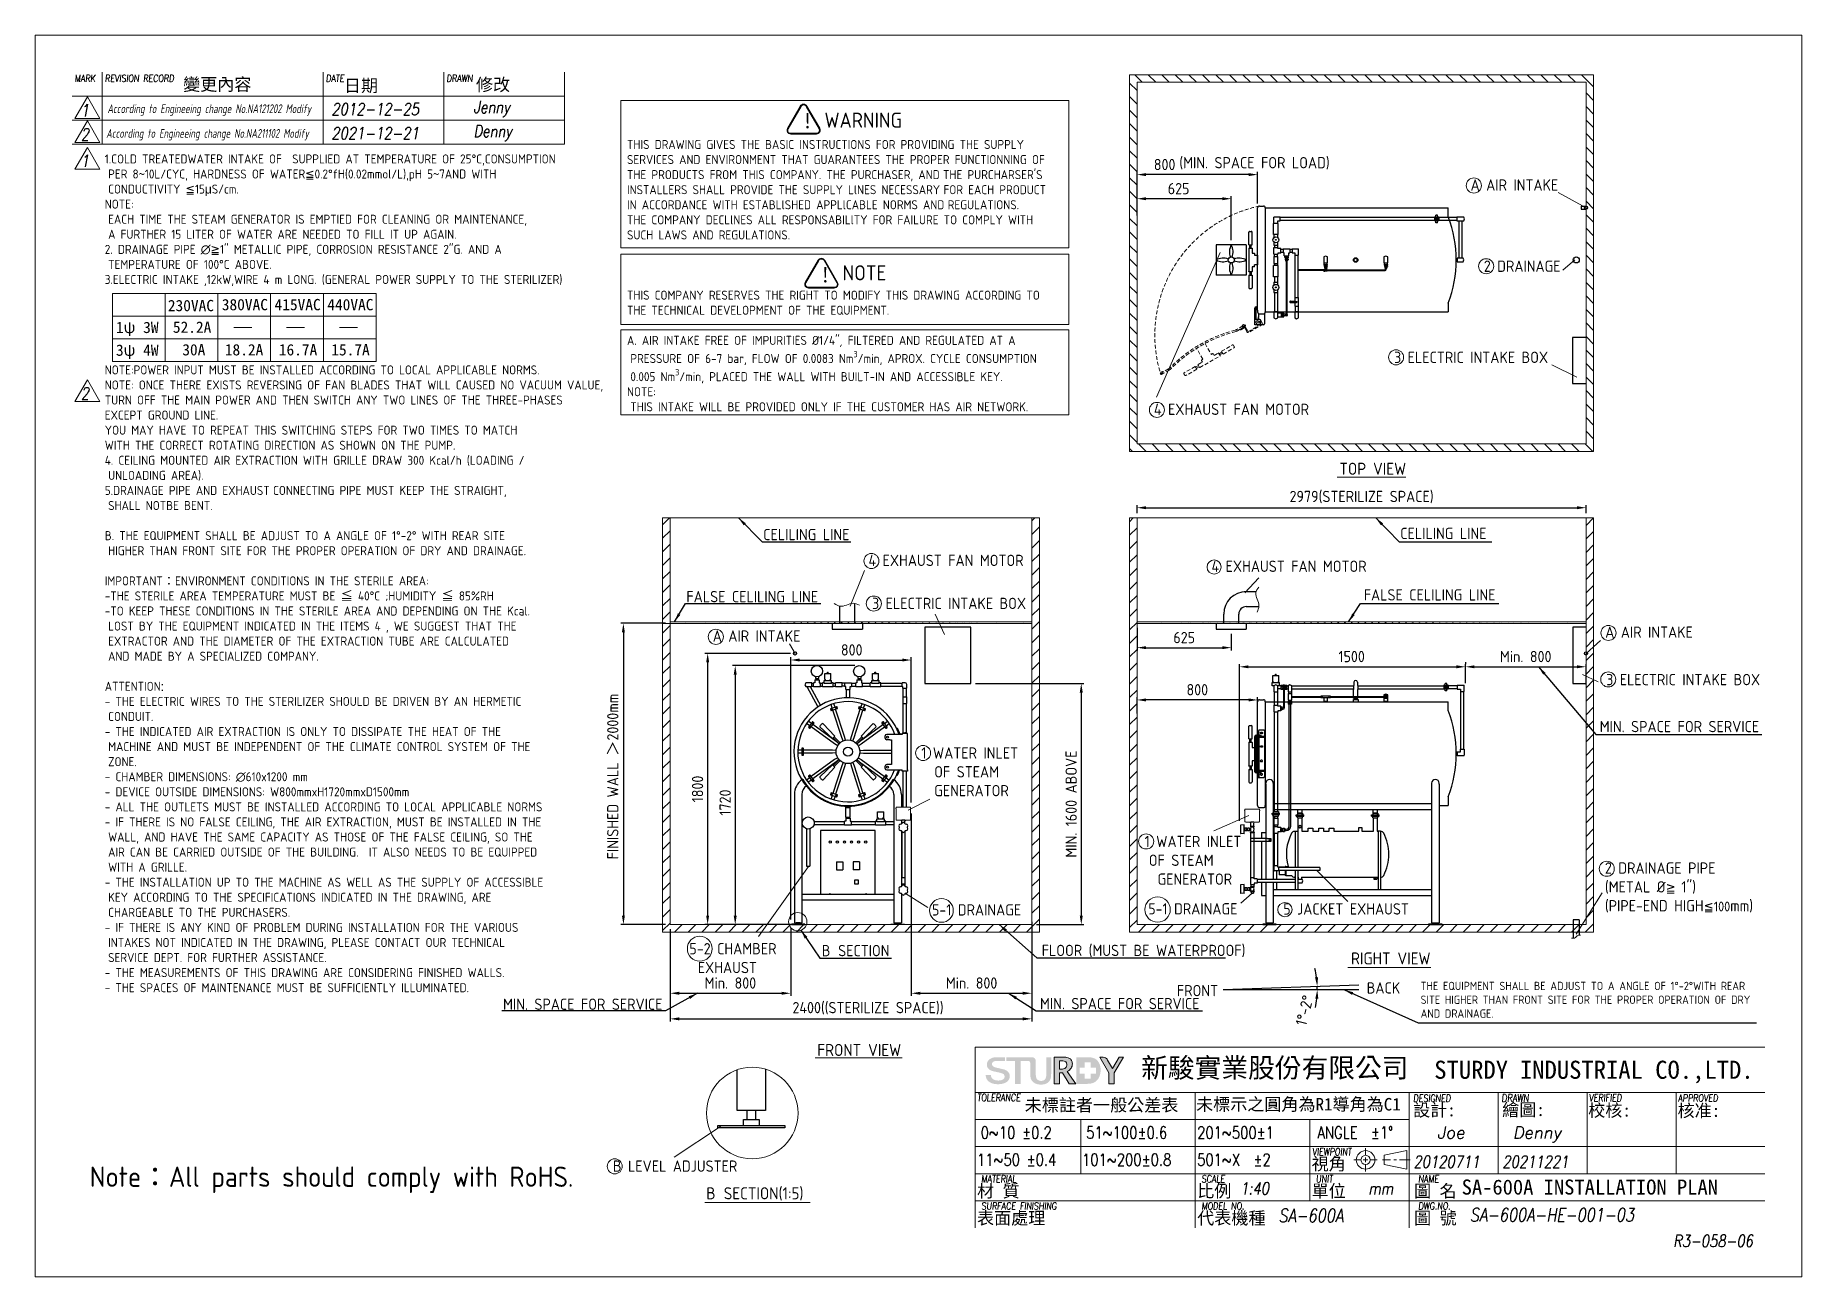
# Model space of a CAD drawing. Header units: millimetres. Extents: x -414479 to -402759, y -47546 to -39306.
import ezdxf

# ---------------------------------------------------------------- set-up
doc = ezdxf.new("R2010")
doc.units = ezdxf.units.MM
doc.linetypes.add('HIDDEN', pattern=[9.525, 6.35, -3.175])
doc.layers.get('0').update_dxf_attribs({"lineweight": 25})
for name, color, linetype, lineweight in [('D', 3, 'Continuous', 13), ('F', 7, 'Continuous', 15), ('H', 2, 'HIDDEN', 15), ('S', 4, 'Continuous', 15), ('T', 4, 'Continuous', 15)]:
    doc.layers.add(name, color=color, linetype=linetype, lineweight=lineweight)
doc.styles.get("Standard").update_dxf_attribs({"font": 'KAIU.TTF'})
doc.styles.add('STU25', font='isocp2.shx')
doc.styles.add('Text', font='romans.shx', dxfattribs={"width": 0.8, "oblique": 10})
doc.dimstyles.new('STU25', dxfattribs={"dimscale": 30, "dimtxt": 2.5, "dimasz": 2, "dimexe": 0.6, "dimexo": 1, "dimgap": 1, "dimtad": 1, "dimdsep": 46, "dimtxsty": 'STU25', "dimcen": 2, "dimazin": 2, "dimtfac": 1, "dimtmove": 0, "dimatfit": 3, "dimfxl": 0, "dimtolj": 1, "dimtzin": 0, "dimarcsym": 0})
doc.dimstyles.new('STU25$7', dxfattribs={"dimscale": 30, "dimtxt": 2.5, "dimasz": 2, "dimexe": 1.25, "dimexo": 0.625, "dimgap": 1, "dimtad": 0, "dimdec": 4, "dimdsep": 46, "dimtxsty": 'STU25', "dimcen": 2.5, "dimazin": 2, "dimtfac": 1, "dimtdec": 4, "dimtmove": 0, "dimatfit": 3, "dimfxl": 0, "dimtolj": 1, "dimtzin": 0, "dimarcsym": 0})

msp = doc.modelspace()

# ---------------------------------------------------------------- texts
at = {"lineweight": -3}
for s, p in [('變更內容', (-413498.225, -39673.24)), ('日期', (-412431.415, -39681.151)), ('修改', (-411555.434, -39674.822))]:
    msp.add_text(s, height=83.0297, dxfattribs=at).set_placement(p)
at = {"layer": 'D', "color": 4}
msp.add_text('SA-600A INSTALLATION PLAN', height=100, dxfattribs=at).set_placement((-405015.06, -47001.381))
at = {"layer": 'D', "color": 11, "attachment_point": 1, "style": 'STU25'}
for s, insert, char_height in [('WARNING', (-409242.795, -39819.366), 100), ('\\A1;\\P\\f標楷體|b0|i0|c136|p65; \\P\\Fisocp2.shx|c136;THIS DRAWING GIVES THE BASIC INSTRUCTIONS FOR PROVIDING THE SUPPLY \\PSERVICES AND ENVIRONMENT THAT GUARANTEES THE PROPER FUNCTIONNING OF \\PTHE PRODUCTS FROM THIS COMPANY. THE PURCHASER, AND\\f???|b0|i0|c0|p65; \\Fisocp2.shx|c136;THE PURCHARSER\'S \\PINSTALLERS SHALL PROVIDE THE SUPPLY LlNES NECESSARY\\f???|b0|i0|c0|p65; \\Fisocp2.shx|c136;FOR EACH PRODUCT \\PIN ACCORDANCE WITH ESTABLlSHED APPLlCABLE NORMS AND\\f???|b0|i0|c0|p65; \\Fisocp2.shx|c136;REGULATIONS. \\PTHE COMPANY DECLlNES ALL RESPONSABILlTY FOR FAILURE TO COMPLY WITH \\PSUCH LAWS AND REGULATIONS.\\P\\P\\P\\PTHIS COMPANY RESERVES THE RIGHT TO MODIFY THIS DRAWING ACCORDING TO \\PTHE TECHNICAL DEVELOPMENT OF THE EQUIPMENT.\\P\\PA. AIR INTAKE FREE OF IMPURITIES %%C1/4"\\fISOCP2|b0|i1|c0|p2;, \\Fisocp2.shx|c136;FILTERED AND REGULATED AT A \\P\\f???|b0|i0|c0|p65; \\Fisocp2.shx|c136;PRESSURE OF 6-7 bar, FLOW OF 0.0083 Nm{\\H0.7x;\\S3^ ;}/min, APROX. CYCLE CONSUMPTION \\P\\f???|b0|i0|c0|p65; \\Fisocp2.shx|c136;0.005 Nm{\\H0.7x;\\S3^ ;}/min, PLACED THE WALL WITH BUILT-IN AND ACCESSIBLE KEY.\\PNOTE:\\P\\f???|b0|i0|c0|p65; \\Fisocp2.shx|c136;THIS INTAKE WILL BE PROVIDED ONLY IF THE CUSTOMER HAS AIR NETWORK.', (-410553.065, -39800.979), 59.999996), ('{\\A1;}\\P{\\A1;1.COLD TREATEDWATER INTAKE OF  SUPPLIED AT TEMPERATURE OF 25°C,CONSUMPTION}\\P{\\A1;\\F???; }{\\A1;\\Fisocp2.shx;PER 8}{\\A1;\\f標楷體|b0|i0|c136|p65;~}{\\A1;\\Fisocp2.shx;10L/CYC, HARDNESS OF WATER}{\\A1;\\f新細明體|b0|i0|c136|p16;≦}{\\A1;\\Fisocp2.shx;0.2°fH(0.02mmol/L),pH 5}{\\A1;\\f標楷體|b0|i0|c136|p65;~}{\\A1;\\Fisocp2.shx;7AND WITH }\\P{\\A1;\\F???; }{\\A1;\\Fisocp2.shx;CONDUCTIVITY }{\\A1;\\f新細明體|b0|i0|c136|p16;≦}{\\A1;\\Fisocp2.shx;15}{\\A1;\\f新細明體|b0|i0|c136|p16;μ}{\\A1;\\Fisocp2.shx;S/cm.}\\P{\\A1;\\Fisocp2.shx;NOTE:}\\P{\\A1;\\F????; }{\\A1;\\Fisocp2.shx;EACH TIME THE STEAM GENERATOR IS EMPTIED FOR CLEANING OR MAINTENANCE, }\\P{\\A1;\\F????; }{\\A1;\\Fisocp2.shx;A FURTHER 15 LITER OF WATER ARE NEEDED TO FILL IT UP AGAIN.}\\P{\\A1;\\Fisocp2.shx;2. DRAINAGE PIPE ∅}{\\A1;\\f新細明體|b0|i0|c136|p16;≧}{\\A1;\\Fisocp2.shx;1" METALLIC PIPE, CORROSION RESISTANCE 2"G. AND A }\\P{\\A1;\\F???; }{\\A1;\\Fisocp2.shx;TEMPERATURE OF 100°C ABOVE.}\\P{\\A1;\\Fisocp2.shx;3.ELECTRIC INTAKE ,12kW,WIRE 4 m LONG. (GENERAL POWER SUPPLY TO THE STERILIZER)}\\P{\\A1;\\Fisocp2.shx;}\\P{\\A1;\\Fisocp2.shx;}\\P{\\A1;\\Fisocp2.shx;}\\P{\\A1;\\Fisocp2.shx;}\\P{\\A1;\\Fisocp2.shx;}\\P{\\A1;\\Fisocp2.shx;NOTE:POWER INPUT MUST BE INSTALLED ACCORDING TO LOCAL APPLICABLE NORMS.}\\P{\\A1;NOTE: ONCE THERE EXISTS REVERSING OF FAN BLADES THAT WILL CAUSED NO VACUUM VALUE, }\\P{\\A1;TURN OFF THE MAIN POWER AND THEN SWITCH ANY TWO LINES OF THE THREE-PHASES }\\P{\\A1;EXCEPT GROUND LINE. }\\P{\\A1;YOU MAY HAVE TO REPEAT THIS SWITCHING STEPS FOR TWO TIMES TO MATCH }\\P{\\A1;WITH THE CORRECT ROTATING DIRECTION AS SHOWN ON THE PUMP. }\\P{\\A1;\\Fisocp2.shx;4. CEILING MOUNTED AIR EXTRACTION WITH GRILLE DRAW 300 Kcal/h (LOADING / }\\P{\\A1;\\F???; }{\\A1;\\Fisocp2.shx;UNLOADING AREA).}\\P{\\A1;\\Fisocp2.shx;5.DRAINAGE PIPE AND EXHAUST}{\\A1;\\F????; }{\\A1;\\Fisocp2.shx;CONNECTING PIPE MUST KEEP THE STRAIGHT,}\\P{\\A1;\\F????; }{\\A1;\\Fisocp2.shx;SHALL NOTBE BENT.}\\P{\\A1;\\Fisocp2.shx;}\\P{\\A1;\\Fisocp2.shx;B. THE EQUIPMENT SHALL BE ADJUST TO A ANGLE OF 1°-2° WITH REAR SITE }\\P{\\A1;\\F???; }{\\A1;\\Fisocp2.shx;HIGHER THAN FRONT SITE FOR THE PROPER OPERATION OF DRY AND DRAINAGE.}\\P{\\A1;\\Fisocp2.shx;}\\P{\\A1;\\Fisocp2.shx;IMPORTANT}{\\A1;\\f標楷體|b0|i0|c136|p65;：}{\\A1;\\Fisocp2.shx;ENVIRONMENT CONDITIONS IN THE STERILE AREA:}\\P{\\A1;\\Fisocp2.shx;-THE STERILE AREA TEMPERATURE MUST BE }{\\A1;\\f標楷體|b0|i0|c136|p65;≦}{\\A1;\\Fisocp2.shx; 40°C ;HUMIDITY }{\\A1;\\f標楷體|b0|i0|c136|p65;≦}{\\A1;\\Fisocp2.shx; 85%RH}\\P{\\A1;\\Fisocp2.shx;-TO KEEP THESE CONDITIONS IN THE STERILE AREA AND DEPENDING ON THE Kcal. }\\P{\\A1;\\F???; }{\\A1;\\Fisocp2.shx;LOST BY THE EQUIPMENT INDICATED IN THE ITEMS 4 , WE SUGGEST THAT THE }\\P{\\A1;\\F???; }{\\A1;\\Fisocp2.shx;EXTRACTOR AND THE DIAMETER OF THE EXTRACTION TUBE ARE CALCULATED }\\P{\\A1;\\F???; }{\\A1;\\Fisocp2.shx;AND MADE BY A SPECIALIZED COMPANY.}\\P{\\A1;\\Fisocp2.shx;}\\P{\\A1;\\Fisocp2.shx;ATTENTION}{\\A1;\\fArial|b0|i0|c0|p34;:}\\P{\\A1;\\Fisocp2.shx;- THE ELECTRIC WIRES TO THE STERILIZER SHOULD BE DRIVEN BY AN HERMETIC }\\P{\\A1;\\F???; }{\\A1;\\Fisocp2.shx;CONDUIT.  }\\P{\\A1;\\Fisocp2.shx;- THE INDICATED AIR EXTRACTION IS ONLY TO DISSIPATE THE HEAT OF THE }\\P{\\A1;\\F???; }{\\A1;\\Fisocp2.shx;MACHINE AND MUST BE INDEPENDENT OF THE CLIMATE CONTROL SYSTEM OF THE }\\P{\\A1;\\F???; }{\\A1;\\Fisocp2.shx;ZONE.}\\P{\\A1;\\Fisocp2.shx;- CHAMBER DIMENSIONS: ∅610x1200 mm}\\P{\\A1;\\Fisocp2.shx;- DEVICE OUTSIDE DIMENSIONS: W800mmxH1720mmxD1500mm}\\P{\\A1;\\Fisocp2.shx;- ALL THE OUTLETS MUST BE INSTALLED ACCORDING TO LOCAL APPLICABLE NORMS}\\P{\\A1;\\Fisocp2.shx;- IF THERE IS NO FALSE CEILING, THE AIR EXTRACTION, MUST BE INSTALLED IN THE }\\P{\\A1;\\F???; }{\\A1;\\Fisocp2.shx;WALL, AND HAVE THE SAME CAPACITY AS THOSE OF THE FALSE CEILING, SO THE }\\P{\\A1;\\F???; }{\\A1;\\Fisocp2.shx;AIR CAN BE CARRIED OUTSIDE OF THE BUILDING.  IT ALSO NEEDS TO BE EQUIPPED }\\P{\\A1;\\F???; }{\\A1;\\Fisocp2.shx;WITH A GRILLE.}\\P{\\A1;\\Fisocp2.shx;- THE INSTALLATION UP TO THE MACHINE AS WELL AS THE SUPPLY OF ACCESSIBLE }\\P{\\A1;\\F???; }{\\A1;\\Fisocp2.shx;KEY ACCORDING TO THE SPECIFICATIONS INDICATED IN THE DRAWING, ARE }\\P{\\A1;\\F???; }{\\A1;\\Fisocp2.shx;CHARGEABLE TO THE PURCHASERS. }\\P{\\A1;\\Fisocp2.shx;- IF THERE IS ANY KIND OF PROBLEM DURING INSTALLATION FOR THE VARIOUS }\\P{\\A1;\\F???; }{\\A1;\\Fisocp2.shx;INTAKES NOT INDICATED IN THE DRAWING, PLEASE CONTACT OUR TECHNICAL }\\P{\\A1;\\F???; }{\\A1;\\Fisocp2.shx;SERVICE DEPT. FOR FURTHER ASSISTANCE.}\\P{\\A1;\\Fisocp2.shx;- THE MEASUREMENTS OF THIS DRAWING ARE CONSIDERING FINISHED WALLS.}\\P{\\A1;\\Fisocp2.shx;- THE SPACES OF MAINTENANCE MUST BE SUFFICIENTLY ILLUMINATED.}', (-414018.211, -39996.928), 59.999996), ('{\\Fisocp2.shx;\\C3;(MIN. SPACE FOR LOAD)}', (-406888.365, -40114.245), 75), ('NOTE', (-409122.696, -40832.773), 100), ('{\\f標楷體|b0|i0|c136|p65;230VAC}', (-413599.608, -41062.592), 75), ('{\\f標楷體|b0|i0|c136|p65;380VAC}', (-413241.724, -41056.407), 75), ('{\\f標楷體|b0|i0|c136|p65;415VAC}', (-412891.724, -41056.407), 75), ('{\\f標楷體|b0|i0|c136|p65;440VAC}', (-412541.724, -41056.407), 75), ('{\\f標楷體|b0|i0|c136|p65;1ψ 3W}', (-413944.043, -41207.559), 75), ('{\\f標楷體|b0|i0|c136|p65;52.2A}', (-413566.343, -41205.961), 75), ('{\\f標楷體|b0|i0|c136|p65;3ψ 4W}', (-413944.043, -41358.631), 75), ('{\\f標楷體|b0|i0|c136|p65;30A}', (-413503.923, -41355.961), 75), ('{\\f標楷體|b0|i0|c136|p65;18.2A}', (-413221.556, -41355.961), 75), ('{\\f標楷體|b0|i0|c136|p65;16.7A}', (-412863.393, -41355.961), 75), ('{\\f標楷體|b0|i0|c136|p65;15.7A}', (-412515.291, -41355.961), 75), ('{\\C3;3 ELECTRIC INTAKE BOX}', (-405463.405, -41406.333), 75), ('{\\C3;FALSE CELILING LINE}', (-405664.679, -42982.927), 75), ('{\\C3;3 ELECTRIC INTAKE BOX}', (-404056.338, -43545.513), 75), ('{\\Fisocp2.shx;\\C3;MIN. SPACE FOR SERVICE}', (-404098.946, -43857.196), 75), ('{\\C3;2 DRAINAGE PIPE \\P(METAL %%C\\f新細明體|b0|i0|c136|p16;\\H0.8667x;≧\\Fisocp2.shx|c136; \\H1.154x;1") \\P\\f????|b0|i0|c0|p16;\\Fisocp2.shx|c0;(PIPE-END HIGH\\f新細明體|b0|i0|c136|p16;\\H0.8667x;≦\\Fisocp2.shx|c136;100\\H1.154x;mm)}', (-404064.604, -44796.226), 75), ('{\\C3;5-1 DRAINAGE }', (-408529.679, -45073.838), 75), ('{\\C3;5-1 DRAINAGE }', (-407094.734, -45066.971), 75)]:
    msp.add_mtext(s, dxfattribs=dict(at, insert=insert, char_height=char_height))
at = {"layer": 'D', "color": 11, "attachment_point": 1}
for s, insert, char_height in [('{\\Fisocp2.shx;\\C3;A AIR INTAKE}', (-404955.928, -40262.452), 75), ('{\\Fisocp2.shx;\\C3;2 DRAINAGE }', (-404868.011, -40801.4), 75), ('{\\Fisocp2.shx;\\C3;4 EXHAUST FAN MOTOR}', (-407056.753, -41751.245), 75), ('{\\Fisocp2.shx;TOP VIEW}', (-405826.29, -42143.338), 80), ('{\\Fisocp2.shx;\\C3;CELILING LINE}', (-409649.124, -42582.719), 75), ('{\\Fisocp2.shx;\\C3;CELILING LINE}', (-405422.265, -42574.988), 75), ('{\\Fisocp2.shx;\\C3;4 EXHAUST FAN MOTOR}', (-408950.637, -42754.133), 75), ('{\\Fisocp2.shx;\\C3;4 EXHAUST FAN MOTOR}', (-406674.608, -42793.266), 75), ('{\\Fisocp2.shx;\\C3;FALSE CELILING LINE}', (-410159.15, -42994.787), 75), ('{\\Fisocp2.shx;\\C3;3 ELECTRIC INTAKE BOX}', (-408927.095, -43039.525), 75), ('{\\Fisocp2.shx;\\C3;A AIR INTAKE}', (-404062.66, -43230.598), 75), ('{\\Fisocp2.shx;\\C3;A AIR INTAKE}', (-409984.393, -43256.227), 75), ('{\\Fisocp2.shx;\\C3;1 WATER INLET \\P  OF STEAM \\P  GENERATOR}', (-408600.371, -44032.402), 75), ('{\\Fisocp2.shx;\\C3;1 WATER INLET \\P\\f???|b0|i0|c0|p65; \\Fisocp2.shx;OF STEAM\\P  GENERATOR}', (-407118.594, -44619.749), 75), ('{\\Fisocp2.shx;\\C3;5 JACKET EXHAUST}', (-406198.928, -45067.814), 75), ('{\\Fisocp2.shx;\\C3;5-2 CHAMBER \\P\\f???|b0|i0|c0|p65;  \\Fisocp2.shx;EXHAUST}', (-410139.172, -45331.675), 75), ('{\\Fisocp2.shx;\\C3;B\\f標楷體|b0|i0|c136|p65; \\Fisocp2.shx;SECTION}', (-409260.741, -45344.418), 75), ('{\\Fisocp2.shx;\\C3;FLOOR (MUST BE WATERPROOF)}', (-407801.41, -45342.926), 75), ('{\\Fisocp2.shx;RIGHT VIEW}', (-405749.278, -45393.702), 80), ('{\\Fisocp2.shx;\\C3;THE EQUIPMENT SHALL BE ADJUST TO A ANGLE OF 1%%d-2%%dWITH REAR \\PSITE HIGHER THAN FRONT SITE FOR THE PROPER OPERATION OF DRY \\PAND DRAINAGE.}', (-405287.188, -45588.79), 55), ('{\\Fisocp2.shx;\\C3;MIN. SPACE FOR SERVICE}', (-411375.656, -45700.207), 75), ('{\\Fisocp2.shx;\\C3;MIN. SPACE FOR SERVICE}', (-407812.76, -45696.209), 75), ('{\\Fisocp2.shx;FRONT VIEW}', (-409290.357, -46001.598), 80), ('{\\Fisocp2.shx;\\C3;B LEVEL ADJUSTER}', (-410646.64, -46774.764), 75), ('{\\Fisocp2.shx;B} {\\Fisocp2.shx;SECTION(1:5)}', (-410026.721, -46952.879), 80)]:
    msp.add_mtext(s, dxfattribs=dict(at, insert=insert, char_height=char_height))
at = {"layer": 'D', "linetype": 'Continuous', "char_height": 75, "width": 218.181, "attachment_point": 1}
for s, insert in [('{\\Fisocp2.shx;FRONT}', (-406904.369, -45609.701)), ('{\\Fisocp2.shx;BACK}', (-405644.903, -45592.123))]:
    msp.add_mtext(s, dxfattribs=dict(at, insert=insert))
at = {"layer": 'D', "color": 0, "insert": (-414117.967, -46815.159), "char_height": 135.00867, "attachment_point": 1, "style": 'STU25'}
msp.add_mtext('Note{\\f標楷體|b0|i0|c136|p65;：}All parts should comply with RoHS.', dxfattribs=at)
at = {"layer": 'F', "color": 1, "lineweight": 15, "style": 'Text', "oblique": 5, "width": 0.8}
for s, p in [('MARK', (-414217.72, -39615.92)), ('REVISION RECORD', (-414017.72, -39615.92)), ('DATE', (-412550.92, -39615.92)), ('DRAWN', (-411750.92, -39615.92))]:
    msp.add_text(s, height=48, dxfattribs=at).set_placement(p)
at = {"layer": 'T', "lineweight": 20, "style": 'Text', "oblique": 10, "width": 0.8}
for s, height, p in [('1', 80, (-414177.385, -39844.211)), ('2012-12-25', 80, (-412514.639, -39836.27)), ('Jenny', 80, (-411572.152, -39822.226)), ('2', 80, (-414177.385, -40004.211)), ('2021-12-21', 80, (-412514.639, -39996.27)), ('Denny', 80, (-411572.152, -39982.226)), ('1', 80, (-414177.385, -40180.053)), ('2', 80, (-414177.385, -41723.429)), ('20120711', 80, (-405334.832, -46823.412)), ('20211221', 80, (-404744.832, -46823.412)), ('1:40', 80, (-406484.745, -47000.192)), ('mm', 80, (-405634.42, -46999.965)), ('SA-600A', 88, (-406229.67, -47184.727)), ('SA-600A-HE-001-03', 88, (-404960.533, -47179.133))]:
    msp.add_text(s, height=height, dxfattribs=at).set_placement(p)
at = {"layer": 'T', "lineweight": 20, "style": 'Text', "oblique": 10}
for s, p in [('Joe', (-405177.215, -46629.712)), ('Denny', (-404674.944, -46629.712))]:
    msp.add_text(s, height=80, dxfattribs=at).set_placement(p)
at = {"layer": 'T', "linetype": 'Continuous', "lineweight": 20, "attachment_point": 1, "style": 'Text'}
for s, insert, char_height in [('{\\Fisocp2.shx|c136;According to Engineeing change No.NA121202 Modify}', (-414000.494, -39764.394), 58), ('{\\Fisocp2.shx|c136;According to Engineeing change No.NA211102 Modify}', (-414008.536, -39928.434), 58), ('{R3-058-06}', (-403611.58, -47268.947), 80)]:
    msp.add_mtext(s, dxfattribs=dict(at, insert=insert, char_height=char_height))

# ---------------------------------------------------------------- blocks, each defined once
blk = doc.blocks.new('*D1')
at = {"layer": 'D', "color": 0, "linetype": 'Continuous', "lineweight": -2}
for p, q in [((-406490, -44520), (-406490, -43480)), ((-404990, -43607), (-404990, -43480)), ((-406430, -43498), (-405050, -43498))]:
    blk.add_line(p, q, dxfattribs=at)
at = {"layer": 'D', "color": 0}
for points in [[(-406430, -43488), (-406430, -43508), (-406490, -43498)], [(-405050, -43508), (-405050, -43488), (-404990, -43498)]]:
    blk.add_solid(points, dxfattribs=at)
at = {"layer": 'Defpoints', "color": 0}
for p in [(-404990, -43498), (-404990, -43637), (-406490, -44550)]:
    blk.add_point(p, dxfattribs=at)
at = {"layer": 'D', "color": 0, "insert": (-405745, -43430), "char_height": 75, "attachment_point": 5, "style": 'STU25'}
blk.add_mtext('\\A1;1500', dxfattribs=at)
blk = doc.blocks.new('*D2')
at = {"layer": 'D', "color": 0, "linetype": 'Continuous', "lineweight": -2}
for p, q in [((-409467, -45176), (-409467, -43435)), ((-409407, -43453), (-408727, -43453)), ((-408667, -44399), (-408667, -43435))]:
    blk.add_line(p, q, dxfattribs=at)
at = {"layer": 'D', "color": 0}
for points in [[(-409407, -43443), (-409407, -43463), (-409467, -43453)], [(-408727, -43463), (-408727, -43443), (-408667, -43453)]]:
    blk.add_solid(points, dxfattribs=at)
at = {"layer": 'Defpoints', "color": 0}
for p in [(-408667, -43453), (-408667, -44429), (-409467, -45206)]:
    blk.add_point(p, dxfattribs=at)
at = {"layer": 'D', "color": 0, "insert": (-409062, -43386), "char_height": 75, "attachment_point": 5, "style": 'STU25'}
blk.add_mtext('\\A1;800', dxfattribs=at)
blk = doc.blocks.new('*D3')
at = {"layer": 'D', "color": 0, "linetype": 'Continuous', "lineweight": -2}
for p, q in [((-409042, -43490), (-409853, -43490)), ((-409835, -43550), (-409835, -45149)), ((-409560, -45209), (-409853, -45209))]:
    blk.add_line(p, q, dxfattribs=at)
at = {"layer": 'D', "color": 0}
for points in [[(-409825, -43550), (-409845, -43550), (-409835, -43490)], [(-409845, -45149), (-409825, -45149), (-409835, -45209)]]:
    blk.add_solid(points, dxfattribs=at)
at = {"layer": 'Defpoints', "color": 0}
for p in [(-409012, -43490), (-409835, -45209), (-409530, -45209)]:
    blk.add_point(p, dxfattribs=at)
at = {"layer": 'D', "color": 0, "insert": (-409902, -44399), "char_height": 75, "attachment_point": 5, "rotation": 90, "style": 'STU25'}
blk.add_mtext('\\A1;{\\Fisocp2.shx;1720}', dxfattribs=at)
blk = doc.blocks.new('*D4')
at = {"layer": 'D', "color": 0, "linetype": 'Continuous', "lineweight": -2}
for p, q in [((-407169, -43239), (-407169, -43389)), ((-406544, -43279), (-406544, -43389)), ((-407109, -43371), (-406604, -43371))]:
    blk.add_line(p, q, dxfattribs=at)
at = {"layer": 'D', "color": 0}
for points in [[(-407109, -43361), (-407109, -43381), (-407169, -43371)], [(-406604, -43381), (-406604, -43361), (-406544, -43371)]]:
    blk.add_solid(points, dxfattribs=at)
at = {"layer": 'Defpoints', "color": 0}
for p in [(-407169, -43209), (-406544, -43249), (-406544, -43371)]:
    blk.add_point(p, dxfattribs=at)
at = {"layer": 'D', "color": 0, "insert": (-406856, -43304), "char_height": 75, "attachment_point": 5, "style": 'STU25'}
blk.add_mtext('\\A1;625', dxfattribs=at)
blk = doc.blocks.new('*D5')
at = {"layer": 'D', "color": 0, "linetype": 'Continuous', "lineweight": -2}
for p, q in [((-407169, -40472), (-407169, -40373)), ((-406604, -40391), (-407109, -40391)), ((-406544, -40667), (-406544, -40373))]:
    blk.add_line(p, q, dxfattribs=at)
at = {"layer": 'D', "color": 0}
for points in [[(-407109, -40381), (-407109, -40401), (-407169, -40391)], [(-406604, -40401), (-406604, -40381), (-406544, -40391)]]:
    blk.add_solid(points, dxfattribs=at)
at = {"layer": 'Defpoints', "color": 0}
for p in [(-407169, -40391), (-407169, -40502), (-406544, -40697)]:
    blk.add_point(p, dxfattribs=at)
at = {"layer": 'D', "color": 0, "insert": (-406893, -40324), "char_height": 75, "attachment_point": 5, "style": 'STU25'}
blk.add_mtext('\\A1;625', dxfattribs=at)
blk = doc.blocks.new('*D6')
at = {"layer": 'D', "color": 0, "lineweight": -2}
for p, q in [((-409467, -45236), (-409467, -45683)), ((-410267, -45239), (-410267, -45683)), ((-410207, -45665), (-409527, -45665))]:
    blk.add_line(p, q, dxfattribs=at)
at = {"layer": 'D', "color": 0}
for points in [[(-410207, -45655), (-410207, -45675), (-410267, -45665)], [(-409527, -45675), (-409527, -45655), (-409467, -45665)]]:
    blk.add_solid(points, dxfattribs=at)
at = {"layer": 'Defpoints', "color": 0}
for p in [(-410267, -45209), (-409467, -45206), (-409467, -45665)]:
    blk.add_point(p, dxfattribs=at)
at = {"layer": 'D', "color": 0, "insert": (-409867, -45597), "char_height": 75, "attachment_point": 5, "style": 'STU25'}
blk.add_mtext('\\A1;Min. 800', dxfattribs=at)
blk = doc.blocks.new('*D7')
at = {"layer": 'D', "color": 0, "lineweight": -2}
for p, q in [((-408667, -44471), (-408667, -45683)), ((-407867, -45190), (-407867, -45683)), ((-408607, -45665), (-407927, -45665))]:
    blk.add_line(p, q, dxfattribs=at)
at = {"layer": 'D', "color": 0}
for points in [[(-408607, -45655), (-408607, -45675), (-408667, -45665)], [(-407927, -45675), (-407927, -45655), (-407867, -45665)]]:
    blk.add_solid(points, dxfattribs=at)
at = {"layer": 'Defpoints', "color": 0}
for p in [(-408667, -44441), (-407867, -45160), (-407867, -45665)]:
    blk.add_point(p, dxfattribs=at)
at = {"layer": 'D', "color": 0, "insert": (-408267, -45597), "char_height": 75, "attachment_point": 5, "style": 'STU25'}
blk.add_mtext('\\A1;Min. 800', dxfattribs=at)
blk = doc.blocks.new('*D8')
at = {"layer": 'D', "color": 0, "lineweight": -2}
for p, q in [((-409468, -43409), (-410036, -43409)), ((-410018, -43469), (-410018, -45149)), ((-409468, -45209), (-410036, -45209))]:
    blk.add_line(p, q, dxfattribs=at)
at = {"layer": 'D', "color": 0}
for points in [[(-410008, -43469), (-410028, -43469), (-410018, -43409)], [(-410028, -45149), (-410008, -45149), (-410018, -45209)]]:
    blk.add_solid(points, dxfattribs=at)
at = {"layer": 'Defpoints', "color": 0}
for p in [(-409438, -43409), (-410018, -45209), (-409438, -45209)]:
    blk.add_point(p, dxfattribs=at)
at = {"layer": 'D', "color": 0, "insert": (-410085, -44309), "char_height": 75, "attachment_point": 5, "rotation": 90, "style": 'STU25'}
blk.add_mtext('\\A1;1800', dxfattribs=at)
blk = doc.blocks.new('*D9')
at = {"layer": 'D', "color": 0, "lineweight": -2}
for p, q in [((-404990, -43468), (-404990, -43480)), ((-404190, -43616), (-404190, -43480)), ((-404930, -43498), (-404250, -43498))]:
    blk.add_line(p, q, dxfattribs=at)
at = {"layer": 'D', "color": 0}
for points in [[(-404930, -43488), (-404930, -43508), (-404990, -43498)], [(-404250, -43508), (-404250, -43488), (-404190, -43498)]]:
    blk.add_solid(points, dxfattribs=at)
at = {"layer": 'Defpoints', "color": 0}
for p in [(-404990, -43498), (-404190, -43498), (-404190, -43646)]:
    blk.add_point(p, dxfattribs=at)
at = {"layer": 'D', "color": 0, "insert": (-404590, -43430), "char_height": 75, "attachment_point": 5, "style": 'STU25'}
blk.add_mtext('\\A1;{\\Fisocp2.shx;Min. 800}', dxfattribs=at)
blk = doc.blocks.new('*D10')
at = {"layer": 'D', "color": 0, "lineweight": -2}
for p, q in [((-407169, -40502), (-407169, -40213)), ((-406429, -40231), (-407109, -40231)), ((-406369, -40422), (-406369, -40213))]:
    blk.add_line(p, q, dxfattribs=at)
at = {"layer": 'D', "color": 0}
for points in [[(-407109, -40221), (-407109, -40241), (-407169, -40231)], [(-406429, -40241), (-406429, -40221), (-406369, -40231)]]:
    blk.add_solid(points, dxfattribs=at)
at = {"layer": 'Defpoints', "color": 0}
for p in [(-407169, -40231), (-407169, -40532), (-406369, -40452)]:
    blk.add_point(p, dxfattribs=at)
at = {"layer": 'D', "color": 0, "insert": (-406986, -40164), "char_height": 75, "attachment_point": 5, "style": 'STU25'}
blk.add_mtext('\\A1;800', dxfattribs=at)
blk = doc.blocks.new('*D11')
at = {"layer": 'D', "color": 0, "lineweight": -2}
for p, q in [((-407169, -43808), (-407169, -43700)), ((-406369, -43808), (-406369, -43700)), ((-406429, -43718), (-407109, -43718))]:
    blk.add_line(p, q, dxfattribs=at)
at = {"layer": 'D', "color": 0}
for points in [[(-407109, -43708), (-407109, -43728), (-407169, -43718)], [(-406429, -43728), (-406429, -43708), (-406369, -43718)]]:
    blk.add_solid(points, dxfattribs=at)
at = {"layer": 'Defpoints', "color": 0}
for p in [(-407169, -43718), (-407169, -43838), (-406369, -43838)]:
    blk.add_point(p, dxfattribs=at)
at = {"layer": 'D', "color": 0, "insert": (-406769, -43650), "char_height": 75, "attachment_point": 5, "style": 'STU25'}
blk.add_mtext('\\A1;800', dxfattribs=at)
blk = doc.blocks.new('*D16')
at = {"layer": 'D', "color": 0, "lineweight": -2}
for p, q in [((-407867, -45190), (-407867, -45853)), ((-410267, -45239), (-410267, -45853)), ((-410207, -45835), (-407927, -45835))]:
    blk.add_line(p, q, dxfattribs=at)
at = {"layer": 'D', "color": 0}
for points in [[(-410207, -45825), (-410207, -45845), (-410267, -45835)], [(-407927, -45845), (-407927, -45825), (-407867, -45835)]]:
    blk.add_solid(points, dxfattribs=at)
at = {"layer": 'Defpoints', "color": 0}
for p in [(-410267, -45209), (-407867, -45160), (-407867, -45835)]:
    blk.add_point(p, dxfattribs=at)
at = {"layer": 'D', "color": 0, "insert": (-408954, -45764), "char_height": 75, "attachment_point": 5, "style": 'STU25'}
blk.add_mtext('\\A1;2400((STERILIZE SPACE))', dxfattribs=at)
blk = doc.blocks.new('*D17')
at = {"layer": 'D', "color": 0, "linetype": 'Continuous', "lineweight": -2}
for start, end in [(7.5081, 13.0162), (348.9838, 354.4919), (0, 2)]:
    blk.add_arc((-406597, -45641), 624, start, end, dxfattribs=at)
at = {"layer": 'D', "color": 0}
for points in [[(-405988, -45560), (-405968, -45558), (-405973, -45619)], [(-405966, -45701), (-405986, -45700), (-405973, -45641)]]:
    blk.add_solid(points, dxfattribs=at)
at = {"layer": 'Defpoints', "color": 0}
for p in [(-406597, -45641), (-406597, -45641), (-405973, -45626), (-405697, -45609), (-405696, -45641)]:
    blk.add_point(p, dxfattribs=at)
at = {"layer": 'D', "color": 0, "insert": (-406058, -45779), "char_height": 75, "attachment_point": 5, "rotation": 75.6586, "style": 'STU25'}
blk.add_mtext('1%%D-2%%D', dxfattribs=at)
blk = doc.blocks.new('521245')
at = {"layer": 'D'}
h = blk.add_hatch(color=11, dxfattribs=at)
edge = h.paths.add_edge_path()
edge.add_line((-242347, -14323), (-242432, -14470))
edge.add_arc((-242410, -14483), 25, 150, 270)
edge.add_line((-242410, -14508), (-242240, -14508))
edge.add_arc((-242240, -14483), 25, 270, 390)
edge.add_line((-242218, -14470), (-242303, -14323))
edge.add_arc((-242325, -14335), 25, 30, 150)
edge = h.paths.add_edge_path(flags=16)
edge.add_arc((-242325, -14335), 20, 30, 150)
edge.add_line((-242342, -14325), (-242428, -14473))
edge.add_arc((-242410, -14483), 20, 150, 270)
edge.add_line((-242410, -14503), (-242240, -14503))
edge.add_arc((-242240, -14483), 20, 270, 390)
edge.add_line((-242222, -14473), (-242308, -14325))
at = {"layer": 'D', "color": 11}
for p, q in [((-242347, -14323), (-242432, -14470)), ((-242342, -14325), (-242428, -14473)), ((-242308, -14325), (-242222, -14473)), ((-242303, -14323), (-242218, -14470)), ((-242410, -14503), (-242240, -14503)), ((-242410, -14508), (-242240, -14508))]:
    blk.add_line(p, q, dxfattribs=at)
for centre, radius, start, end in [((-242325, -14335), 25, 30, 150), ((-242325, -14335), 20, 30, 150), ((-242410, -14483), 25, 150, 270), ((-242410, -14483), 20, 150, 270), ((-242240, -14483), 25, 270, 30), ((-242240, -14483), 20, 270, 30)]:
    blk.add_arc(centre, radius, start, end, dxfattribs=at)
at = {"layer": 'D', "color": 11, "insert": (-242333, -14370), "char_height": 100, "attachment_point": 1, "style": 'STU25'}
blk.add_mtext('{\\f標楷體|b0|i0|c136|p65;!}', dxfattribs=at)
blk = doc.blocks.new('541')
at = {"layer": 'D'}
h = blk.add_hatch(color=11, dxfattribs=at)
edge = h.paths.add_edge_path()
edge.add_line((-239711, -15364), (-239797, -15512))
edge.add_arc((-239775, -15524), 25, 150, 270)
edge.add_line((-239775, -15549), (-239604, -15549))
edge.add_arc((-239604, -15524), 25, 270, 390)
edge.add_line((-239583, -15512), (-239668, -15364))
edge.add_arc((-239690, -15376), 25, 30, 150)
edge = h.paths.add_edge_path(flags=16)
edge.add_arc((-239690, -15376), 20, 30, 150)
edge.add_line((-239707, -15366), (-239792, -15514))
edge.add_arc((-239775, -15524), 20, 150, 270)
edge.add_line((-239775, -15544), (-239604, -15544))
edge.add_arc((-239604, -15524), 20, 270, 390)
edge.add_line((-239587, -15514), (-239672, -15366))
at = {"layer": 'D', "color": 11}
for p, q in [((-239711, -15364), (-239797, -15512)), ((-239707, -15366), (-239792, -15514)), ((-239672, -15366), (-239587, -15514)), ((-239668, -15364), (-239583, -15512)), ((-239775, -15544), (-239604, -15544)), ((-239775, -15549), (-239604, -15549))]:
    blk.add_line(p, q, dxfattribs=at)
for centre, radius, start, end in [((-239690, -15376), 25, 30, 150), ((-239690, -15376), 20, 30, 150), ((-239775, -15524), 25, 150, 270), ((-239775, -15524), 20, 150, 270), ((-239604, -15524), 25, 270, 30), ((-239604, -15524), 20, 270, 30)]:
    blk.add_arc(centre, radius, start, end, dxfattribs=at)
at = {"layer": 'D', "color": 11, "insert": (-239698, -15411), "char_height": 100, "attachment_point": 1, "style": 'STU25'}
blk.add_mtext('{\\f標楷體|b0|i0|c136|p65;!}', dxfattribs=at)
blk = doc.blocks.new('*D18')
at = {"layer": 'D', "color": 0, "lineweight": -2}
for p, q in [((-407169, -42479), (-407169, -42424)), ((-404190, -42479), (-404190, -42424)), ((-407109, -42442), (-404250, -42442))]:
    blk.add_line(p, q, dxfattribs=at)
at = {"layer": 'D', "color": 0}
for points in [[(-407109, -42432), (-407109, -42452), (-407169, -42442)], [(-404250, -42452), (-404250, -42432), (-404190, -42442)]]:
    blk.add_solid(points, dxfattribs=at)
at = {"layer": 'Defpoints', "color": 0}
for p in [(-407169, -42509), (-404190, -42442), (-404190, -42509)]:
    blk.add_point(p, dxfattribs=at)
at = {"layer": 'D', "color": 0, "insert": (-405679, -42371), "char_height": 75, "attachment_point": 5, "style": 'STU25'}
blk.add_mtext('\\A1;{\\Fisocp2.shx;2979(STERILIZE SPACE)}', dxfattribs=at)
blk = doc.blocks.new('*D20')
at = {"layer": 'D', "color": 0, "lineweight": -2}
for p, q in [((-408241, -43609), (-407521, -43609)), ((-407539, -43669), (-407539, -45149)), ((-407837, -45209), (-407521, -45209))]:
    blk.add_line(p, q, dxfattribs=at)
at = {"layer": 'D', "color": 0}
for points in [[(-407529, -43669), (-407549, -43669), (-407539, -43609)], [(-407549, -45149), (-407529, -45149), (-407539, -45209)]]:
    blk.add_solid(points, dxfattribs=at)
at = {"layer": 'Defpoints', "color": 0}
for p in [(-408271, -43609), (-407867, -45209), (-407539, -45209)]:
    blk.add_point(p, dxfattribs=at)
at = {"layer": 'D', "color": 0, "insert": (-407606, -44409), "char_height": 75, "attachment_point": 5, "rotation": 90, "style": 'STU25'}
blk.add_mtext('\\A1;{\\Fisocp2.shx;MIN. 1600 ABOVE}', dxfattribs=at)
blk = doc.blocks.new('*D19')
at = {"layer": 'D', "color": 0, "lineweight": -2}
for p, q in [((-410297, -43209), (-410595, -43209)), ((-410577, -43269), (-410577, -45149)), ((-410297, -45209), (-410595, -45209))]:
    blk.add_line(p, q, dxfattribs=at)
at = {"layer": 'D', "color": 0}
for points in [[(-410567, -43269), (-410587, -43269), (-410577, -43209)], [(-410587, -45149), (-410567, -45149), (-410577, -45209)]]:
    blk.add_solid(points, dxfattribs=at)
at = {"layer": 'Defpoints', "color": 0}
for p in [(-410267, -43209), (-410577, -45209), (-410267, -45209)]:
    blk.add_point(p, dxfattribs=at)
at = {"layer": 'D', "color": 0, "insert": (-410685, -44776), "char_height": 75, "attachment_point": 1, "rotation": 90, "style": 'STU25'}
blk.add_mtext('\\A1;FINISHED WALL {\\f標楷體|b0|i0|c136|p65;＞}2000mm', dxfattribs=at)
blk = doc.blocks.new('新駿LOGO')
at = {"layer": 'F'}
h = blk.add_hatch(color=256, dxfattribs=at)
edge = h.paths.add_edge_path()
edge.add_spline(control_points=[(-529.05, -442.14), (-529.05, -442.31), (-529.02, -442.45), (-528.95, -442.56), (-528.89, -442.68), (-528.8, -442.78), (-528.69, -442.85), (-528.57, -442.93), (-528.44, -442.98), (-528.29, -443.01), (-528.15, -443.05), (-527.99, -443.07), (-527.81, -443.07), (-527.62, -443.07), (-527.47, -443.05), (-527.33, -443.01), (-527.2, -442.97), (-527.09, -442.92), (-527.01, -442.86), (-526.93, -442.8), (-526.87, -442.73), (-526.83, -442.65), (-526.8, -442.57), (-526.78, -442.49), (-526.78, -442.41), (-526.78, -442.25), (-526.82, -442.13), (-526.91, -442.05), (-526.99, -441.97), (-527.08, -441.91), (-527.18, -441.88), (-527.36, -441.83), (-527.56, -441.77), (-527.79, -441.72), (-528.02, -441.67), (-528.3, -441.61), (-528.64, -441.53), (-528.85, -441.48), (-529.02, -441.41), (-529.16, -441.34), (-529.3, -441.26), (-529.41, -441.17), (-529.5, -441.07), (-529.58, -440.98), (-529.64, -440.87), (-529.67, -440.77), (-529.7, -440.66), (-529.72, -440.55), (-529.72, -440.43), (-529.72, -440.22), (-529.67, -440.03), (-529.57, -439.87), (-529.46, -439.71), (-529.33, -439.58), (-529.16, -439.47), (-528.99, -439.37), (-528.85, -439.31), (-528.64, -439.26), (-528.43, -439.21), (-528.13, -439.2), (-527.91, -439.2), (-527.66, -439.2), (-526.73, -439.2), (-526.73, -439.2), (-526.73, -439.2), (-526.73, -439.81), (-526.73, -439.81), (-526.73, -439.81), (-528.14, -439.8), (-528.28, -439.83), (-528.39, -439.85), (-528.48, -439.86), (-528.56, -439.9), (-528.65, -439.94), (-528.72, -440), (-528.78, -440.07), (-528.84, -440.14), (-528.87, -440.23), (-528.87, -440.34), (-528.87, -440.5), (-528.81, -440.62), (-528.7, -440.7), (-528.6, -440.79), (-528.46, -440.85), (-528.28, -440.9), (-528.27, -440.9), (-528.19, -440.92), (-528.07, -440.95), (-527.94, -440.98), (-527.8, -441.01), (-527.65, -441.05), (-527.49, -441.09), (-527.34, -441.12), (-527.19, -441.16), (-527.04, -441.19), (-526.94, -441.21), (-526.87, -441.23), (-526.71, -441.27), (-526.58, -441.34), (-526.46, -441.41), (-526.34, -441.49), (-526.24, -441.58), (-526.16, -441.67), (-526.08, -441.77), (-526.02, -441.88), (-525.98, -441.99), (-525.94, -442.1), (-525.92, -442.22), (-525.92, -442.33), (-525.92, -442.57), (-525.98, -442.78), (-526.09, -442.95), (-526.2, -443.12), (-526.35, -443.26), (-526.53, -443.37), (-526.71, -443.48), (-526.92, -443.55), (-527.15, -443.61), (-527.39, -443.66), (-527.62, -443.68), (-527.87, -443.68), (-528.14, -443.68), (-528.41, -443.65), (-528.65, -443.59), (-528.9, -443.53), (-529.11, -443.44), (-529.3, -443.31), (-529.48, -443.19), (-529.63, -443.03), (-529.74, -442.83), (-529.84, -442.64), (-529.9, -442.41), (-529.91, -442.14), (-529.91, -442.14), (-529.05, -442.14), (-529.05, -442.14)], knot_values=[0, 0, 0, 0, 1, 1, 1, 2, 2, 2, 3, 3, 3, 4, 4, 4, 5, 5, 5, 6, 6, 6, 7, 7, 7, 8, 8, 8, 9, 9, 9, 10, 10, 10, 11, 11, 11, 12, 12, 12, 13, 13, 13, 14, 14, 14, 15, 15, 15, 16, 16, 16, 17, 17, 17, 18, 18, 18, 19, 19, 19, 20, 20, 20, 21, 21, 21, 22, 22, 22, 23, 23, 23, 24, 24, 24, 25, 25, 25, 26, 26, 26, 27, 27, 27, 28, 28, 28, 29, 29, 29, 30, 30, 30, 31, 31, 31, 32, 32, 32, 33, 33, 33, 34, 34, 34, 35, 35, 35, 36, 36, 36, 37, 37, 37, 38, 38, 38, 39, 39, 39, 40, 40, 40, 41, 41, 41, 42, 42, 42, 43, 43, 43, 44, 44, 44, 45, 45, 45, 45], degree=3, periodic=0)
edge = h.paths.add_edge_path()
edge.add_spline(control_points=[(-522.53, -440.14), (-522.54, -440.04), (-522.57, -439.94), (-522.63, -439.9), (-522.77, -439.79), (-522.9, -439.81), (-522.9, -439.81), (-522.9, -439.81), (-523.02, -439.81), (-523.02, -439.81), (-523.02, -439.81), (-524.14, -439.81), (-524.14, -439.81), (-524.14, -439.81), (-524.14, -443.62), (-524.14, -443.62), (-524.14, -443.62), (-525.06, -443.62), (-525.06, -443.62), (-525.06, -443.62), (-525.06, -439.81), (-525.06, -439.81), (-525.06, -439.81), (-526.47, -439.81), (-526.47, -439.81), (-526.47, -439.81), (-526.47, -439.2), (-526.47, -439.2), (-526.47, -439.2), (-522.39, -439.2), (-522.39, -439.2)], knot_values=[5.578051, 5.578051, 5.578051, 5.578051, 6, 6, 6, 7, 7, 7, 8, 8, 8, 9, 9, 9, 10, 10, 10, 11, 11, 11, 12, 12, 12, 13, 13, 13, 14, 14, 14, 15, 15, 15, 15], degree=3, periodic=0)
edge.add_spline(control_points=[(-522.4, -439.2), (-522.31, -439.2), (-522.22, -439.2), (-522.22, -439.2), (-522.22, -439.2), (-521.96, -439.19), (-521.76, -439.41), (-521.58, -439.61), (-521.61, -439.85), (-521.61, -439.85), (-521.61, -439.85), (-521.61, -441.92), (-521.61, -441.92), (-521.61, -442.41), (-521.52, -442.73), (-521.36, -442.89), (-521.19, -443.05), (-520.97, -443.13), (-520.71, -443.13), (-520.45, -443.13), (-520.24, -443.05), (-520.09, -442.89), (-519.93, -442.74), (-519.86, -442.43), (-519.86, -441.98), (-519.86, -441.98), (-519.86, -439.2), (-519.86, -439.2), (-519.86, -439.2), (-519.05, -439.2), (-519.05, -439.2), (-519.05, -439.2), (-519.05, -441.92), (-519.05, -441.92), (-519.05, -442.43), (-519.12, -442.8), (-519.25, -443.02), (-519.38, -443.24), (-519.56, -443.42), (-519.8, -443.54), (-520.05, -443.67), (-520.35, -443.74), (-520.73, -443.74), (-521.09, -443.74), (-521.41, -443.68), (-521.67, -443.56), (-521.93, -443.44), (-522.14, -443.26), (-522.3, -443.03), (-522.45, -442.8), (-522.53, -442.42), (-522.53, -441.91), (-522.53, -441.91), (-522.53, -440.92), (-522.53, -440.14)], knot_values=[0.44538, 0.44538, 0.44538, 0.44538, 1, 1, 1, 2, 2, 2, 3, 3, 3, 4, 4, 4, 5, 5, 5, 6, 6, 6, 7, 7, 7, 8, 8, 8, 9, 9, 9, 10, 10, 10, 11, 11, 11, 12, 12, 12, 13, 13, 13, 14, 14, 14, 15, 15, 15, 16, 16, 16, 17, 17, 17, 17.603917, 17.603917, 17.603917, 17.603917], degree=3, periodic=0)
h = blk.add_hatch(color=256, dxfattribs=at)
edge = h.paths.add_edge_path()
edge.add_spline(control_points=[(-526.47, -439.2), (-526.47, -439.2), (-526.47, -439.81), (-526.47, -439.81)], knot_values=[-14, -14, -14, -14, -13, -13, -13, -13], degree=3, periodic=0)
edge.add_spline(control_points=[(-526.47, -439.81), (-526.47, -439.81), (-525.06, -439.81), (-525.06, -439.81)], knot_values=[-13, -13, -13, -13, -12, -12, -12, -12], degree=3, periodic=0)
edge.add_spline(control_points=[(-525.06, -439.81), (-525.06, -439.81), (-525.06, -443.62), (-525.06, -443.62)], knot_values=[-12, -12, -12, -12, -11, -11, -11, -11], degree=3, periodic=0)
edge.add_spline(control_points=[(-525.06, -443.62), (-525.06, -443.62), (-524.14, -443.62), (-524.14, -443.62)], knot_values=[-11, -11, -11, -11, -10, -10, -10, -10], degree=3, periodic=0)
edge.add_spline(control_points=[(-524.14, -443.62), (-524.14, -443.62), (-524.14, -439.81), (-524.14, -439.81)], knot_values=[-10, -10, -10, -10, -9, -9, -9, -9], degree=3, periodic=0)
edge.add_spline(control_points=[(-524.14, -439.81), (-524.14, -439.81), (-523.02, -439.81), (-523.02, -439.81)], knot_values=[-9, -9, -9, -9, -8, -8, -8, -8], degree=3, periodic=0)
edge.add_spline(control_points=[(-523.02, -439.81), (-523.02, -439.81), (-522.9, -439.81), (-522.9, -439.81)], knot_values=[-8, -8, -8, -8, -7, -7, -7, -7], degree=3, periodic=0)
edge.add_spline(control_points=[(-522.9, -439.81), (-522.9, -439.81), (-522.77, -439.79), (-522.63, -439.9)], knot_values=[-7, -7, -7, -7, -6, -6, -6, -6], degree=3, periodic=0)
edge.add_spline(control_points=[(-522.63, -439.9), (-522.57, -439.94), (-522.54, -440.04), (-522.53, -440.14)], knot_values=[-6, -6, -6, -6, -5.578051, -5.578051, -5.578051, -5.578051], degree=3, periodic=0)
edge.add_spline(control_points=[(-522.53, -440.14), (-522.53, -440.92), (-522.53, -441.91), (-522.53, -441.91)], knot_values=[-17.603917, -17.603917, -17.603917, -17.603917, -17, -17, -17, -17], degree=3, periodic=0)
edge.add_spline(control_points=[(-522.53, -441.91), (-522.53, -442.42), (-522.45, -442.8), (-522.3, -443.03)], knot_values=[-17, -17, -17, -17, -16, -16, -16, -16], degree=3, periodic=0)
edge.add_spline(control_points=[(-522.3, -443.03), (-522.14, -443.26), (-521.93, -443.44), (-521.67, -443.56)], knot_values=[-16, -16, -16, -16, -15, -15, -15, -15], degree=3, periodic=0)
edge.add_spline(control_points=[(-521.67, -443.56), (-521.41, -443.68), (-521.09, -443.74), (-520.73, -443.74)], knot_values=[-15, -15, -15, -15, -14, -14, -14, -14], degree=3, periodic=0)
edge.add_spline(control_points=[(-520.73, -443.74), (-520.35, -443.74), (-520.05, -443.67), (-519.8, -443.54)], knot_values=[-14, -14, -14, -14, -13, -13, -13, -13], degree=3, periodic=0)
edge.add_spline(control_points=[(-519.8, -443.54), (-519.56, -443.42), (-519.38, -443.24), (-519.25, -443.02)], knot_values=[-13, -13, -13, -13, -12, -12, -12, -12], degree=3, periodic=0)
edge.add_spline(control_points=[(-519.25, -443.02), (-519.12, -442.8), (-519.05, -442.43), (-519.05, -441.92)], knot_values=[-12, -12, -12, -12, -11, -11, -11, -11], degree=3, periodic=0)
edge.add_spline(control_points=[(-519.05, -441.92), (-519.05, -441.92), (-519.05, -439.2), (-519.05, -439.2)], knot_values=[-11, -11, -11, -11, -10, -10, -10, -10], degree=3, periodic=0)
edge.add_spline(control_points=[(-519.05, -439.2), (-519.05, -439.2), (-519.86, -439.2), (-519.86, -439.2)], knot_values=[-10, -10, -10, -10, -9, -9, -9, -9], degree=3, periodic=0)
edge.add_spline(control_points=[(-519.86, -439.2), (-519.86, -439.2), (-519.86, -441.98), (-519.86, -441.98)], knot_values=[-9, -9, -9, -9, -8, -8, -8, -8], degree=3, periodic=0)
edge.add_spline(control_points=[(-519.86, -441.98), (-519.86, -442.43), (-519.93, -442.74), (-520.09, -442.89)], knot_values=[-8, -8, -8, -8, -7, -7, -7, -7], degree=3, periodic=0)
edge.add_spline(control_points=[(-520.09, -442.89), (-520.24, -443.05), (-520.45, -443.13), (-520.71, -443.13)], knot_values=[-7, -7, -7, -7, -6, -6, -6, -6], degree=3, periodic=0)
edge.add_spline(control_points=[(-520.71, -443.13), (-520.97, -443.13), (-521.19, -443.05), (-521.36, -442.89)], knot_values=[-6, -6, -6, -6, -5, -5, -5, -5], degree=3, periodic=0)
edge.add_spline(control_points=[(-521.36, -442.89), (-521.52, -442.73), (-521.61, -442.41), (-521.61, -441.92)], knot_values=[-5, -5, -5, -5, -4, -4, -4, -4], degree=3, periodic=0)
edge.add_spline(control_points=[(-521.61, -441.92), (-521.61, -441.92), (-521.61, -439.85), (-521.61, -439.85)], knot_values=[-4, -4, -4, -4, -3, -3, -3, -3], degree=3, periodic=0)
edge.add_spline(control_points=[(-521.61, -439.85), (-521.61, -439.85), (-521.61, -439.85), (-521.61, -439.85)], knot_values=[-3, -3, -3, -3, -2.999949, -2.999949, -2.999949, -2.999949], degree=3, periodic=0)
edge.add_spline(control_points=[(-521.61, -439.85), (-521.61, -439.85), (-521.58, -439.61), (-521.76, -439.41)], knot_values=[-2.999949, -2.999949, -2.999949, -2.999949, -2, -2, -2, -2], degree=3, periodic=0)
edge.add_spline(control_points=[(-521.76, -439.41), (-521.96, -439.19), (-522.22, -439.2), (-522.22, -439.2)], knot_values=[-2, -2, -2, -2, -1, -1, -1, -1], degree=3, periodic=0)
edge.add_spline(control_points=[(-522.22, -439.2), (-522.22, -439.2), (-526.47, -439.2), (-526.47, -439.2)], knot_values=[-15, -15, -15, -15, -14, -14, -14, -14], degree=3, periodic=0)
h = blk.add_hatch(color=256, dxfattribs=at)
edge = h.paths.add_edge_path()
edge.add_spline(control_points=[(-518.54, -443.62), (-518.54, -443.62), (-518.54, -439.2), (-518.54, -439.2), (-518.54, -439.2), (-516.88, -439.2), (-516.88, -439.2), (-516.55, -439.2), (-516.29, -439.25), (-516.11, -439.33), (-515.93, -439.41), (-515.79, -439.54), (-515.69, -439.72), (-515.59, -439.89), (-515.54, -440.08), (-515.54, -440.3), (-515.54, -440.56), (-515.61, -440.8), (-515.76, -441.03), (-515.91, -441.26), (-516.12, -441.44), (-516.39, -441.56), (-516.39, -441.56), (-514.95, -443.62), (-514.95, -443.62), (-514.95, -443.62), (-516.07, -443.62), (-516.07, -443.62), (-516.07, -443.62), (-517.17, -441.81), (-517.17, -441.81), (-517.17, -441.81), (-517.67, -441.81), (-517.67, -441.81), (-517.67, -441.81), (-517.67, -443.62), (-517.67, -443.62), (-517.67, -443.62), (-518.54, -443.62), (-518.54, -443.62)], knot_values=[0, 0, 0, 0, 1, 1, 1, 2, 2, 2, 3, 3, 3, 4, 4, 4, 5, 5, 5, 6, 6, 6, 7, 7, 7, 8, 8, 8, 9, 9, 9, 10, 10, 10, 11, 11, 11, 12, 12, 12, 13, 13, 13, 13], degree=3, periodic=1)
edge = h.paths.add_edge_path(flags=16)
edge.add_spline(control_points=[(-517.67, -441.21), (-517.67, -441.21), (-517.46, -441.21), (-517.46, -441.21), (-517.08, -441.21), (-516.82, -441.13), (-516.68, -440.96), (-516.53, -440.8), (-516.46, -440.61), (-516.46, -440.4), (-516.46, -440.22), (-516.52, -440.08), (-516.63, -439.97), (-516.75, -439.86), (-516.99, -439.81), (-517.35, -439.81), (-517.35, -439.81), (-517.67, -439.81), (-517.67, -439.81), (-517.67, -439.81), (-517.67, -441.21), (-517.67, -441.21)], knot_values=[0, 0, 0, 0, 1, 1, 1, 2, 2, 2, 3, 3, 3, 4, 4, 4, 5, 5, 5, 6, 6, 6, 7, 7, 7, 7], degree=3, periodic=1)
h = blk.add_hatch(color=256, dxfattribs=at)
edge = h.paths.add_edge_path()
edge.add_spline(control_points=[(-514.87, -443.62), (-514.87, -443.62), (-513.05, -443.62), (-513.05, -443.62)], knot_values=[-9, -9, -9, -9, -8, -8, -8, -8], degree=3, periodic=0)
edge.add_spline(control_points=[(-513.05, -443.62), (-512.51, -443.62), (-512.09, -443.52), (-511.79, -443.32)], knot_values=[-8, -8, -8, -8, -7, -7, -7, -7], degree=3, periodic=0)
edge.add_spline(control_points=[(-511.79, -443.32), (-511.48, -443.12), (-511.25, -442.85), (-511.09, -442.5)], knot_values=[-7, -7, -7, -7, -6, -6, -6, -6], degree=3, periodic=0)
edge.add_spline(control_points=[(-511.09, -442.5), (-510.93, -442.15), (-510.85, -441.76), (-510.85, -441.32)], knot_values=[-6, -6, -6, -6, -5, -5, -5, -5], degree=3, periodic=0)
edge.add_spline(control_points=[(-510.85, -441.32), (-510.85, -440.87), (-510.93, -440.49), (-511.1, -440.17)], knot_values=[-5, -5, -5, -5, -4, -4, -4, -4], degree=3, periodic=0)
edge.add_spline(control_points=[(-511.1, -440.17), (-511.27, -439.85), (-511.49, -439.61), (-511.78, -439.45)], knot_values=[-4, -4, -4, -4, -3, -3, -3, -3], degree=3, periodic=0)
edge.add_spline(control_points=[(-511.78, -439.45), (-512.06, -439.29), (-512.46, -439.2), (-512.97, -439.2)], knot_values=[-3, -3, -3, -3, -2, -2, -2, -2], degree=3, periodic=0)
edge.add_spline(control_points=[(-512.97, -439.2), (-512.97, -439.2), (-514.87, -439.2), (-514.87, -439.2)], knot_values=[-2, -2, -2, -2, -1, -1, -1, -1], degree=3, periodic=0)
edge.add_spline(control_points=[(-514.87, -439.2), (-514.87, -439.2), (-514.87, -443.62), (-514.87, -443.62)], knot_values=[-1, -1, -1, -1, 0, 0, 0, 0], degree=3, periodic=0)
h.paths.add_polyline_path([(-514.34, -441.95), (-514.34, -440.92), (-513.51, -440.92), (-513.51, -440.07), (-512.48, -440.07), (-512.48, -440.92), (-511.64, -440.92), (-511.64, -441.95), (-512.48, -441.95), (-512.48, -442.77), (-513.51, -442.77), (-513.51, -441.95)], flags=16)
h = blk.add_hatch(color=256, dxfattribs=at)
edge = h.paths.add_edge_path()
edge.add_spline(control_points=[(-509.51, -443.62), (-509.51, -443.62), (-509.51, -441.77), (-509.51, -441.77), (-509.51, -441.77), (-511, -439.2), (-511, -439.2), (-511, -439.2), (-510.64, -439.2), (-510.64, -439.2), (-510.64, -439.2), (-510.3, -439.19), (-510.04, -439.32), (-509.79, -439.45), (-509.71, -439.68), (-509.71, -439.68), (-509.71, -439.68), (-508.9, -441.07), (-508.9, -441.07), (-508.9, -441.07), (-507.78, -439.2), (-507.78, -439.2), (-507.78, -439.2), (-507.05, -439.2), (-507.05, -439.2), (-507.05, -439.2), (-508.59, -441.77), (-508.59, -441.77), (-508.59, -441.77), (-508.59, -443.62), (-508.59, -443.62), (-508.59, -443.62), (-509.51, -443.62), (-509.51, -443.62)], knot_values=[0, 0, 0, 0, 1, 1, 1, 2, 2, 2, 3, 3, 3, 4, 4, 4, 5, 5, 5, 6, 6, 6, 7, 7, 7, 8, 8, 8, 9, 9, 9, 10, 10, 10, 11, 11, 11, 11], degree=3, periodic=1)
at = {"layer": 'F', "lineweight": 0}
for points, knots in [([(-518.54, -443.62), (-518.54, -443.62), (-518.54, -439.2), (-518.54, -439.2), (-518.54, -439.2), (-516.88, -439.2), (-516.88, -439.2), (-516.55, -439.2), (-516.29, -439.25), (-516.11, -439.33), (-515.93, -439.41), (-515.79, -439.54), (-515.69, -439.72), (-515.59, -439.89), (-515.54, -440.08), (-515.54, -440.3), (-515.54, -440.56), (-515.61, -440.8), (-515.76, -441.03), (-515.91, -441.26), (-516.12, -441.44), (-516.39, -441.56), (-516.39, -441.56), (-514.95, -443.62), (-514.95, -443.62), (-514.95, -443.62), (-516.07, -443.62), (-516.07, -443.62), (-516.07, -443.62), (-517.17, -441.81), (-517.17, -441.81), (-517.17, -441.81), (-517.67, -441.81), (-517.67, -441.81), (-517.67, -441.81), (-517.67, -443.62), (-517.67, -443.62), (-517.67, -443.62), (-518.54, -443.62), (-518.54, -443.62)], [0, 0, 0, 0, 1, 1, 1, 2, 2, 2, 3, 3, 3, 4, 4, 4, 5, 5, 5, 6, 6, 6, 7, 7, 7, 8, 8, 8, 9, 9, 9, 10, 10, 10, 11, 11, 11, 12, 12, 12, 13, 13, 13, 13]), ([(-509.51, -443.62), (-509.51, -443.62), (-509.51, -441.77), (-509.51, -441.77), (-509.51, -441.77), (-511, -439.2), (-511, -439.2), (-511, -439.2), (-510.64, -439.2), (-510.64, -439.2), (-510.64, -439.2), (-510.3, -439.19), (-510.04, -439.32), (-509.79, -439.45), (-509.71, -439.68), (-509.71, -439.68), (-509.71, -439.68), (-508.9, -441.07), (-508.9, -441.07), (-508.9, -441.07), (-507.78, -439.2), (-507.78, -439.2), (-507.78, -439.2), (-507.05, -439.2), (-507.05, -439.2), (-507.05, -439.2), (-508.59, -441.77), (-508.59, -441.77), (-508.59, -441.77), (-508.59, -443.62), (-508.59, -443.62), (-508.59, -443.62), (-509.51, -443.62), (-509.51, -443.62)], [0, 0, 0, 0, 1, 1, 1, 2, 2, 2, 3, 3, 3, 4, 4, 4, 5, 5, 5, 6, 6, 6, 7, 7, 7, 8, 8, 8, 9, 9, 9, 10, 10, 10, 11, 11, 11, 11]), ([(-517.67, -441.21), (-517.67, -441.21), (-517.46, -441.21), (-517.46, -441.21), (-517.08, -441.21), (-516.82, -441.13), (-516.68, -440.96), (-516.53, -440.8), (-516.46, -440.61), (-516.46, -440.4), (-516.46, -440.22), (-516.52, -440.08), (-516.63, -439.97), (-516.75, -439.86), (-516.99, -439.81), (-517.35, -439.81), (-517.35, -439.81), (-517.67, -439.81), (-517.67, -439.81), (-517.67, -439.81), (-517.67, -441.21), (-517.67, -441.21)], [0, 0, 0, 0, 1, 1, 1, 2, 2, 2, 3, 3, 3, 4, 4, 4, 5, 5, 5, 6, 6, 6, 7, 7, 7, 7])]:
    blk.add_open_spline(points, degree=3, knots=knots, dxfattribs=at)
at = {"attachment_point": 1, "style": 'STU25'}
for s, insert, char_height in [('{\\f標楷體|b0|i0|c136|p65;新駿實業股份有限公司}', (-504.12, -439.33), 3.25), ('{\\f標楷體|b0|i0|c136|p65;STURDY\\H0.9667x; \\H1.034x;INDUSTRIAL CO.,LTD.}', (-455.51, -439.78), 3)]:
    blk.add_mtext(s, dxfattribs=dict(at, insert=insert, char_height=char_height))
blk = doc.blocks.new('H421')
at = {"layer": 'F', "color": 7}
for p, q in [((155.91, 38.09), (286.91, 38.09)), ((211.36, 38.09), (286.91, 38.09)), ((155.91, 30.59), (286.91, 30.59)), ((192.41, 30.59), (192.41, 17.09)), ((242.66, 30.59), (242.66, 17.09)), ((257.41, 30.59), (257.41, 17.09)), ((272.16, 30.59), (272.16, 17.09)), ((155.91, 26.09), (227.91, 26.09)), ((155.91, 8.09), (155.91, 24.09)), ((173.41, 26.09), (173.41, 17.09)), ((211.41, 26.09), (211.41, 17.09)), ((155.91, 21.59), (286.91, 21.59)), ((214.91, 21.59), (286.91, 21.59)), ((227.91, 21.59), (286.91, 21.59)), ((155.91, 17.09), (286.91, 17.09)), ((211.41, 17.09), (211.41, 12.59)), ((227.91, 17.09), (227.91, 8.09)), ((286.91, 12.59), (155.91, 12.59))]:
    blk.add_line(p, q, dxfattribs=at)
at = {"layer": 'F'}
for p, q in [((155.91, 38.09), (155.91, 17.09)), ((227.91, 30.59), (227.91, 17.09)), ((155.91, 24.09), (155.91, 16.09)), ((155.91, 17.09), (155.91, 8.09)), ((192.41, 17.09), (192.41, 8.09))]:
    blk.add_line(p, q, dxfattribs=at)
at = {"layer": 'F', "color": 0}
for p, q in [((220.66, 21.32), (220.66, 20.14)), ((223.77, 20.14), (227.5, 20.92)), ((227.5, 20.92), (227.5, 17.84)), ((218.72, 19.38), (219.89, 19.38)), ((220.27, 19.38), (221.04, 19.38)), ((220.66, 19.77), (220.66, 19)), ((220.66, 18.62), (220.66, 17.45)), ((221.42, 19.38), (222.57, 19.38)), ((223.49, 19.38), (224.81, 19.38)), ((223.77, 20.14), (223.77, 18.62)), ((223.77, 18.62), (227.5, 17.84)), ((225.34, 19.38), (225.81, 19.38)), ((226.31, 19.38), (228.03, 19.38))]:
    blk.add_line(p, q, dxfattribs=at)
for radius in [1.54, 0.762]:
    blk.add_circle((220.66, 19.38), radius, dxfattribs=at)
blk.add_blockref('新駿LOGO', (687.56, 475.62))
at = {"layer": 'F', "color": 1, "lineweight": 15, "style": 'Text', "oblique": 5, "width": 0.8}
for s, height, p in [('TOLERANCE', 1.2, (156.23, 29.13)), ('DESIGNED', 1.2, (228.57, 29.01)), ('DRAWN', 1.245, (243.23, 29.03)), ('VERIFIED', 1.2, (257.72, 29.09)), ('APPROVED', 1.2, (272.5, 29.06)), ('VIEWPOINT', 1.2, (211.83, 20.13)), ('MATERIAL', 1.2, (156.92, 15.63)), ('SCALE', 1.2, (193.44, 15.63)), ('UNIT', 1.2, (212.42, 15.63)), ('NAME', 1.2, (229.41, 15.63)), ('SURFACE FINISHING', 1.2, (156.92, 11.13)), ('MODEL NO.', 1.2, (193.44, 11.13)), ('DWG.NO.', 1.2, (229.41, 11.13))]:
    blk.add_text(s, height=height, dxfattribs=at).set_placement(p)
at = {"layer": 'F', "lineweight": -3}
for s, height, p in [('未標註者一般公差表', 2.076, (164.12, 27.45)), ('未標示之圓角為R1導角為C1', 2.0757, (192.54, 27.58)), ('設計:', 2.076, (228.54, 26.61)), ('繪圖:', 2.076, (243.32, 26.66)), ('校核:', 2.076, (257.59, 26.57)), ('核准:', 2.076, (272.41, 26.52)), ('視角', 2.076, (211.71, 17.69)), ('材 質', 2.076, (156.21, 13.19)), ('比例', 2.076, (192.73, 13.19)), ('單位', 2.076, (211.71, 13.19)), ('圖 名', 2.076, (228.7, 13.19)), ('表面處理', 2.076, (156.21, 8.69)), ('代表機種', 2.076, (192.73, 8.69)), ('圖 號', 2.076, (228.7, 8.69))]:
    blk.add_text(s, height=height, dxfattribs=at).set_placement(p)
at = {"layer": 'F', "lineweight": 20, "style": 'Text', "width": 0.8}
for s, p in [('0~10 ±0.2', (156.82, 22.91)), ('51~100±0.6', (174.32, 22.91)), ('201~500±1', (192.72, 22.91)), ('ANGLE  ±1%%D', (212.68, 22.91)), ('11~50 ±0.4', (156.2, 18.41)), ('101~200±0.8', (173.63, 18.41)), ('501~X  ±2', (192.72, 18.41))]:
    blk.add_text(s, height=2, dxfattribs=at).set_placement(p)

# ---------------------------------------------------------------- dimensions: what is measured, and where the dimension line sits
at = {"layer": 'D'}
for base, p1, p2, picture, middle in [((-407168.88, -40231.488), (-406368.877, -40452.484), (-407168.88, -40531.984), '*D10', (-406985.723, -40231.488)), ((-407168.88, -43717.715), (-406368.88, -43838.339), (-407168.88, -43838.339), '*D11', (-406769.255, -43717.715))]:
    dim = msp.add_linear_dim(base=base, p1=p1, p2=p2, dimstyle='STU25', dxfattribs=at)
    dim.commit()
    dim.dimension.update_dxf_attribs({"geometry": picture, "text_midpoint": middle, "dimtype": 160})
at = {"layer": 'D', "linetype": 'Continuous'}
for base, p1, p2, picture, middle in [((-407168.88, -40391.403), (-406543.88, -40697.484), (-407168.88, -40501.984), '*D5', (-406892.638, -40391.403)), ((-408666.642, -43453.348), (-409466.642, -45206.468), (-408666.642, -44429.468), '*D2', (-409061.642, -43453.348))]:
    dim = msp.add_linear_dim(base=base, p1=p1, p2=p2, dimstyle='STU25', dxfattribs=at)
    dim.commit()
    dim.dimension.update_dxf_attribs({"geometry": picture, "text_midpoint": middle, "dimtype": 160})
at = {"layer": 'D'}
dim = msp.add_linear_dim(base=(-404189.807, -42442.011), p1=(-407168.88, -42509.468), p2=(-404189.807, -42509.468), text='{\\Fisocp2.shx;<>(STERILIZE SPACE)}', dimstyle='STU25', override={"dimdec": 0}, dxfattribs=at)
dim.commit()
dim.dimension.update_dxf_attribs({"geometry": '*D18', "text_midpoint": (-405679.343, -42370.761)})
for base, p1, p2, text, picture, middle in [((-410576.602, -45209.468), (-410266.642, -43209.468), (-410266.642, -45209.468), 'FINISHED WALL {\\f標楷體|b0|i0|c136|p65;＞}<>mm', '*D19', (-410645.967, -44209.468)), ((-407538.841, -45209.468), (-408271.497, -43609.468), (-407866.642, -45209.468), '{\\Fisocp2.shx;MIN. <> ABOVE}', '*D20', (-407606.341, -44409.468))]:
    dim = msp.add_linear_dim(base=base, p1=p1, p2=p2, angle=90, text=text, dimstyle='STU25', dxfattribs=at)
    dim.commit()
    dim.dimension.update_dxf_attribs({"geometry": picture, "text_midpoint": middle})
at = {"layer": 'D', "linetype": 'Continuous'}
dim = msp.add_linear_dim(base=(-406543.88, -43371.424), p1=(-407168.88, -43209.468), p2=(-406543.88, -43248.611), dimstyle='STU25', dxfattribs=at)
dim.commit()
dim.dimension.update_dxf_attribs({"geometry": '*D4', "text_midpoint": (-406856.38, -43303.924)})
at = {"layer": 'D'}
for base, p1, p2, text, picture, middle in [((-404189.807, -43497.978), (-404989.807, -43497.978), (-404189.807, -43646.003), '{\\Fisocp2.shx;Min. <>}', '*D9', (-404589.807, -43430.478)), ((-409466.642, -45664.984), (-410266.642, -45209.468), (-409466.642, -45206.468), 'Min. <>', '*D6', (-409866.642, -45597.484))]:
    dim = msp.add_linear_dim(base=base, p1=p1, p2=p2, text=text, dimstyle='STU25', dxfattribs=at)
    dim.commit()
    dim.dimension.update_dxf_attribs({"geometry": picture, "text_midpoint": middle})
dim = msp.add_linear_dim(base=(-410017.904, -45209.468), p1=(-409438.273, -43409.468), p2=(-409438.273, -45209.468), angle=90, dimstyle='STU25', dxfattribs=at)
dim.commit()
dim.dimension.update_dxf_attribs({"geometry": '*D8', "text_midpoint": (-410017.904, -44309.468), "dimtype": 160})
at = {"layer": 'D', "linetype": 'Continuous'}
dim = msp.add_linear_dim(base=(-404989.807, -43497.978), p1=(-406490.13, -44550.175), p2=(-404989.807, -43637.251), dimstyle='STU25', override={"dimdec": 0}, dxfattribs=at)
dim.commit()
dim.dimension.update_dxf_attribs({"geometry": '*D1', "text_midpoint": (-405745.469, -43497.978), "dimtype": 160})
dim = msp.add_linear_dim(base=(-409834.831, -45209.468), p1=(-409012.142, -43489.745), p2=(-409530.225, -45209.468), angle=90, text='{\\Fisocp2.shx;<>}', dimstyle='STU25', override={"dimdec": 0}, dxfattribs=at)
dim.commit()
dim.dimension.update_dxf_attribs({"geometry": '*D3', "text_midpoint": (-409834.831, -44398.904), "dimtype": 160})
at = {"layer": 'D'}
for base, p1, text, picture, middle in [((-407866.642, -45664.984), (-408666.642, -44441.252), 'Min. <>', '*D7', (-408266.642, -45664.984)), ((-407866.642, -45835.433), (-410266.642, -45209.468), '<>((STERILIZE SPACE))', '*D16', (-408953.55, -45835.433))]:
    dim = msp.add_linear_dim(base=base, p1=p1, p2=(-407866.642, -45159.955), text=text, dimstyle='STU25', dxfattribs=at)
    dim.commit()
    dim.dimension.update_dxf_attribs({"geometry": picture, "text_midpoint": middle, "dimtype": 160})
at = {"layer": 'D', "linetype": 'Continuous'}
dim = msp.add_angular_dim_2l(base=(-405973.013, -45626.27), line1=((-406597.208, -45640.798), (-405696.208, -45640.798)), line2=((-406597.208, -45640.798), (-405696.757, -45609.354)), text='1%%D-2%%D', dimstyle='STU25', override={"dimtxsty": 'STU25'}, dxfattribs=at)
dim.commit()
dim.dimension.update_dxf_attribs({"geometry": '*D17', "text_midpoint": (-405992.301, -45795.453), "dimtype": 162})

# ---------------------------------------------------------------- hatches: boundary and pattern name
at = {"layer": 'H', "linetype": 'HIDDEN', "ltscale": 10}
h = msp.add_hatch(dxfattribs=at)
h.set_pattern_fill('ANSI31', color=256, scale=20, angle=270, style=0)
h.set_pattern_definition([(315, (-393439.51, -46128.804), (44.90128, 44.90128), [])])
h.paths.add_polyline_path([(-407218.88, -39567.984), (-407218.88, -42067.984), (-404139.807, -42067.984), (-404139.807, -39567.984)])
h.paths.add_polyline_path([(-407168.88, -39617.984), (-407168.88, -42017.984), (-404189.807, -42017.984), (-404189.807, -39617.984)], flags=16)
at = {"layer": 'H', "linetype": 'HIDDEN', "ltscale": 5}
h = msp.add_hatch(dxfattribs=at)
h.set_pattern_fill('ANSI31', color=256, scale=20, style=0)
h.set_pattern_definition([(45, (-175952.8, -25693.18), (-44.90128, 44.90128), [])])
h.paths.add_polyline_path([(-407816.642, -45259.468), (-407816.642, -42509.468), (-407866.642, -42509.468), (-407866.642, -45209.468), (-410266.642, -45209.468), (-410266.642, -42509.468), (-410316.642, -42509.468), (-410316.642, -45259.468)])
h = msp.add_hatch(dxfattribs=at)
h.set_pattern_fill('ANSI31', color=256, scale=20, style=0)
h.set_pattern_definition([(45, (-172874.584, -25153.5), (-44.90128, 44.90128), [])])
h.paths.add_polyline_path([(-407218.88, -45259.468), (-407218.88, -42509.468), (-407168.88, -42509.468), (-407168.88, -45209.468), (-404189.807, -45209.468), (-404189.807, -42509.468), (-404139.807, -42509.468), (-404139.807, -45259.468)])
at = {"layer": 'H'}
h = msp.add_hatch(dxfattribs=at)
h.set_pattern_fill('ANSI31', color=256, scale=10, style=0)
h.set_pattern_definition([(45, (-172723.554, -25693.178), (-22.4506403, 22.4506403), [])])
edge = h.paths.add_edge_path()
edge.add_line((-407866.642, -43209.468), (-410266.642, -43209.468))
edge.add_line((-407866.642, -43199.468), (-410266.642, -43199.468))
h = msp.add_hatch(dxfattribs=at)
h.set_pattern_fill('ANSI31', color=256, scale=10, style=0)
h.set_pattern_definition([(45, (-173155.4, -25693.178), (-22.4506403, 22.4506403), [])])
edge = h.paths.add_edge_path()
edge.add_line((-404189.807, -43209.468), (-407168.88, -43209.468))
edge.add_line((-404189.807, -43199.468), (-407168.88, -43199.468))

# ---------------------------------------------------------------- linework, layer by layer
at = {"linetype": 'Continuous'}
for p, q in [((-406368.877, -40464.984), (-406368.877, -40452.484)), ((-406355.877, -40439.484), (-406330.877, -40439.484)), ((-406260.38, -40554.55), (-406260.38, -40514.484)), ((-406218.266, -40512.484), (-406258.38, -40512.484)), ((-406235.38, -40554.55), (-406235.38, -40537.484)), ((-406235.38, -40537.484), (-406218.266, -40537.484)), ((-406218.266, -40514.984), (-406218.266, -40512.484)), ((-406218.266, -40537.484), (-406218.266, -40512.484)), ((-405195.6, -40514.984), (-406218.266, -40514.984)), ((-405195.6, -40534.984), (-406218.266, -40534.984)), ((-405185.6, -40512.484), (-405195.6, -40512.484)), ((-405195.6, -40512.484), (-405195.6, -40537.484)), ((-405185.6, -40537.484), (-405195.6, -40537.484)), ((-405185.6, -40549.984), (-405185.6, -40499.984)), ((-405175.6, -40499.984), (-405185.6, -40499.984)), ((-405185.6, -40512.484), (-405185.6, -40537.484)), ((-405175.6, -40549.984), (-405185.6, -40549.984)), ((-405175.6, -40549.984), (-405175.6, -40499.984)), ((-405175.6, -40512.484), (-405175.6, -40537.484)), ((-405165.6, -40512.484), (-405175.6, -40512.484)), ((-405165.6, -40537.484), (-405175.6, -40537.484)), ((-405165.6, -40512.484), (-405165.6, -40537.484)), ((-405046.076, -40514.984), (-405165.6, -40514.984)), ((-405046.076, -40534.984), (-405165.6, -40534.984)), ((-405046.076, -40512.484), (-405046.076, -40537.484)), ((-405000.577, -40512.484), (-405046.076, -40512.484)), ((-405046.076, -40537.484), (-405000.577, -40537.484)), ((-405032.046, -40784.984), (-405032.046, -40537.484)), ((-405012.046, -40784.984), (-405012.046, -40537.484)), ((-404995.577, -40524.984), (-405000.577, -40512.484)), ((-405000.577, -40537.484), (-404995.577, -40524.984)), ((-404222.182, -40440.353), (-404189.807, -40440.353)), ((-404222.182, -40440.353), (-404222.182, -40460.353)), ((-404222.182, -40460.353), (-404189.807, -40460.353)), ((-406426.84, -40696.299), (-406426.84, -40612.573)), ((-406421.84, -40607.573), (-406410.84, -40607.573)), ((-406405.84, -40696.299), (-406405.84, -40612.573)), ((-406260.38, -40629.55), (-406260.38, -40648.448)), ((-406235.38, -40648.448), (-406235.38, -40629.55)), ((-406443.88, -40697.484), (-406643.88, -40697.484)), ((-406643.88, -40697.484), (-406643.88, -40897.484)), ((-406443.88, -40697.484), (-406443.88, -40897.484)), ((-406426.34, -40718.734), (-406427.84, -40720.234)), ((-406427.84, -40720.234), (-406427.84, -40874.734)), ((-406426.84, -40696.299), (-406405.84, -40696.299)), ((-406426.34, -40718.734), (-406406.34, -40718.734)), ((-406421.09, -40718.734), (-406421.09, -40696.299)), ((-406411.59, -40718.734), (-406411.59, -40696.299)), ((-406406.34, -40718.734), (-406404.84, -40720.234)), ((-406404.84, -40720.234), (-406404.84, -40752.484)), ((-406404.84, -40752.484), (-406391.34, -40752.484)), ((-406389.84, -40753.984), (-406391.34, -40752.484)), ((-406389.84, -40753.984), (-406389.84, -40764.984)), ((-406389.84, -40764.984), (-406368.877, -40764.984)), ((-406260.38, -40679.673), (-406260.38, -40699.06)), ((-406260.38, -40699.06), (-406235.38, -40699.06)), ((-406260.38, -40714.595), (-406235.38, -40714.595)), ((-406260.38, -40759.595), (-406260.38, -40714.595)), ((-406260.38, -40759.595), (-406235.38, -40759.595)), ((-406260.38, -40774.984), (-406260.38, -40819.984)), ((-406260.38, -40774.984), (-406235.38, -40774.984)), ((-406257.88, -40699.06), (-406257.88, -40714.595)), ((-406257.88, -40774.984), (-406257.88, -40759.595)), ((-406237.88, -40699.06), (-406237.88, -40714.595)), ((-406237.88, -40774.984), (-406237.88, -40759.595)), ((-406235.38, -40699.06), (-406235.38, -40679.673)), ((-406235.38, -40722.095), (-406235.38, -40714.595)), ((-406215.38, -40722.095), (-406235.38, -40722.095)), ((-406235.38, -40752.095), (-406235.38, -40759.595)), ((-406215.38, -40752.095), (-406235.38, -40752.095)), ((-406235.38, -40819.984), (-406235.38, -40774.984)), ((-406215.38, -40752.095), (-406215.38, -40722.095)), ((-406199.992, -40727.095), (-406215.38, -40727.095)), ((-406199.992, -40747.095), (-406215.38, -40747.095)), ((-406199.992, -40724.595), (-406154.992, -40724.595)), ((-406199.992, -40724.595), (-406199.992, -40749.595)), ((-406192.492, -40749.595), (-406199.992, -40749.595)), ((-406192.492, -40769.595), (-406192.492, -40749.595)), ((-406192.492, -40769.595), (-406162.492, -40769.595)), ((-406162.492, -40769.595), (-406162.492, -40749.595)), ((-406162.492, -40749.595), (-406154.992, -40749.595)), ((-406154.992, -40724.595), (-406154.992, -40749.595)), ((-406139.603, -40727.095), (-406154.992, -40727.095)), ((-406139.603, -40747.095), (-406154.992, -40747.095)), ((-406139.603, -40724.595), (-406099.537, -40724.595)), ((-406139.603, -40749.595), (-406122.537, -40749.595)), ((-406122.537, -40749.595), (-406122.537, -40766.71)), ((-406122.537, -40766.71), (-406097.537, -40766.71)), ((-406120.037, -41046.167), (-406120.037, -40766.71)), ((-406100.037, -40766.71), (-406097.537, -40766.71)), ((-406100.037, -41046.167), (-406100.037, -40766.71)), ((-406097.537, -40766.71), (-406097.537, -40726.595)), ((-405917.88, -40772.484), (-405930.38, -40777.484)), ((-405930.38, -40777.484), (-405930.38, -40817.484)), ((-405905.38, -40777.484), (-405917.88, -40772.484)), ((-405905.38, -40817.484), (-405905.38, -40777.484)), ((-405517.88, -40772.484), (-405530.38, -40777.484)), ((-405530.38, -40777.484), (-405530.38, -40817.484)), ((-405505.38, -40777.484), (-405517.88, -40772.484)), ((-405505.38, -40817.484), (-405505.38, -40777.484)), ((-405045.5, -40784.984), (-405045.5, -40809.984)), ((-405005.5, -40784.984), (-405045.5, -40784.984)), ((-405000.5, -40797.484), (-405005.5, -40784.984)), ((-406443.88, -40897.484), (-406643.88, -40897.484)), ((-406426.34, -40876.234), (-406427.84, -40874.734)), ((-406426.84, -40898.669), (-406426.84, -40982.395)), ((-406426.84, -40898.669), (-406405.84, -40898.669)), ((-406406.34, -40876.234), (-406426.34, -40876.234)), ((-406421.09, -40876.234), (-406421.09, -40898.669)), ((-406411.59, -40876.234), (-406411.59, -40898.669)), ((-406406.34, -40876.234), (-406404.84, -40874.734)), ((-406405.84, -40898.669), (-406405.84, -40982.395)), ((-406391.34, -40842.484), (-406404.84, -40842.484)), ((-406404.84, -40842.484), (-406404.84, -40874.734)), ((-406389.84, -40840.984), (-406391.34, -40842.484)), ((-406368.877, -40829.984), (-406389.84, -40829.984)), ((-406389.84, -40840.984), (-406389.84, -40829.984)), ((-406260.38, -40819.984), (-406235.38, -40819.984)), ((-406257.88, -40819.984), (-406257.88, -40834.984)), ((-406237.88, -40819.984), (-406237.88, -40834.984)), ((-405930.38, -40817.484), (-405905.38, -40817.484)), ((-405530.38, -40817.484), (-405505.38, -40817.484)), ((-405045.5, -40807.484), (-405045.5, -40787.484)), ((-405045.5, -40809.984), (-405005.5, -40809.984)), ((-405005.5, -40809.984), (-405000.5, -40797.484)), ((-406421.84, -40987.395), (-406410.84, -40987.395)), ((-406260.38, -40944.494), (-406260.38, -40963.882)), ((-406260.38, -40944.494), (-406235.38, -40944.494)), ((-406260.38, -40995.106), (-406260.38, -41014.494)), ((-406260.38, -41014.494), (-406235.38, -41014.494)), ((-406257.88, -40909.984), (-406257.88, -40944.494)), ((-406257.88, -41014.494), (-406257.88, -41142.484)), ((-406237.88, -40909.984), (-406237.88, -40944.494)), ((-406237.88, -41014.494), (-406237.88, -41142.484)), ((-406235.38, -40963.882), (-406235.38, -40944.494)), ((-406235.38, -41014.494), (-406235.38, -40995.106)), ((-406387.377, -41227.077), (-406387.377, -41117.077)), ((-406381.377, -41117.077), (-406381.377, -41192.077)), ((-406379.377, -41109.077), (-406368.877, -41109.077)), ((-406368.877, -41115.077), (-406379.377, -41115.077)), ((-406368.877, -41129.984), (-406368.877, -41142.484)), ((-406122.537, -41046.167), (-406122.537, -41103.798)), ((-406122.537, -41046.167), (-406097.537, -41046.167)), ((-406122.537, -41103.798), (-406097.537, -41103.798)), ((-406120.037, -41103.798), (-406120.037, -41142.484)), ((-406100.037, -41103.798), (-406100.037, -41142.484)), ((-406097.537, -41103.798), (-406097.537, -41046.167)), ((-406357.377, -41192.077), (-406387.377, -41192.077)), ((-406355.877, -41155.484), (-406330.877, -41155.484)), ((-406347.377, -41217.077), (-406347.377, -41202.077)), ((-406235.38, -41142.441), (-406260.38, -41142.441)), ((-406260.38, -41142.441), (-406260.38, -41182.441)), ((-406260.38, -41182.441), (-406247.88, -41187.441)), ((-406247.88, -41187.441), (-406235.38, -41182.441)), ((-406235.38, -41182.441), (-406235.38, -41142.441)), ((-406210.998, -41149.941), (-406235.38, -41149.941)), ((-406235.38, -41174.941), (-406210.998, -41174.941)), ((-406210.998, -41174.941), (-406210.998, -41149.941)), ((-406202.452, -41174.941), (-406202.452, -41149.941)), ((-406194.055, -41174.941), (-406194.055, -41149.941)), ((-406122.537, -41142.441), (-406122.537, -41182.441)), ((-406097.537, -41142.441), (-406122.537, -41142.441)), ((-406122.537, -41182.441), (-406110.037, -41187.441)), ((-406110.037, -41187.441), (-406097.537, -41182.441)), ((-406097.537, -41182.441), (-406097.537, -41142.441)), ((-406443.88, -42998.72), (-406377.96, -42998.72)), ((-409141.142, -43209.468), (-409141.142, -43096.071)), ((-409041.142, -43209.468), (-409041.142, -43078.161)), ((-406443.88, -43098.72), (-406360.586, -43098.72)), ((-409191.142, -43209.468), (-409191.142, -43248.611)), ((-408991.142, -43209.468), (-408991.142, -43248.611)), ((-406643.88, -43209.468), (-406643.88, -43248.611)), ((-406593.88, -43209.468), (-406593.88, -43148.72)), ((-406493.88, -43209.468), (-406493.88, -43148.72)), ((-406443.88, -43209.468), (-406443.88, -43248.611)), ((-409191.142, -43248.611), (-408991.142, -43248.611)), ((-406643.88, -43248.611), (-406443.88, -43248.611)), ((-409307.576, -43584.745), (-409307.576, -43604.745)), ((-409307.576, -43584.745), (-409277.576, -43584.745)), ((-409302.576, -43563.387), (-409302.576, -43574.745)), ((-409302.576, -43574.745), (-409282.576, -43574.745)), ((-409302.576, -43584.745), (-409282.576, -43584.745)), ((-409300.576, -43574.745), (-409300.576, -43584.745)), ((-409284.576, -43574.745), (-409284.576, -43584.745)), ((-409284.576, -43574.745), (-409284.576, -43584.745)), ((-409282.576, -43563.387), (-409282.576, -43574.745)), ((-409277.576, -43584.745), (-409277.576, -43604.745)), ((-409245.566, -43599.745), (-409245.566, -43589.745)), ((-409245.566, -43589.745), (-409195.566, -43589.745)), ((-409240.566, -43543.235), (-409200.566, -43543.235)), ((-409240.566, -43583.235), (-409240.566, -43543.235)), ((-409240.566, -43583.235), (-409235.566, -43583.235)), ((-409235.566, -43589.745), (-409235.566, -43583.235)), ((-409223.566, -43543.235), (-409223.566, -43533.235)), ((-409223.566, -43533.235), (-409217.566, -43533.235)), ((-409217.566, -43543.235), (-409217.566, -43533.235)), ((-409205.566, -43583.235), (-409200.566, -43583.235)), ((-409205.566, -43589.745), (-409205.566, -43583.235)), ((-409200.566, -43583.235), (-409200.566, -43543.235)), ((-409195.566, -43599.745), (-409195.566, -43589.745)), ((-409027.142, -43584.745), (-408997.142, -43584.745)), ((-409027.142, -43584.745), (-409027.142, -43604.745)), ((-409022.142, -43563.387), (-409022.142, -43574.745)), ((-409022.142, -43574.745), (-409002.142, -43574.745)), ((-409022.142, -43584.745), (-409002.142, -43584.745)), ((-409020.142, -43574.745), (-409020.142, -43584.745)), ((-409004.142, -43574.745), (-409004.142, -43584.745)), ((-409004.142, -43574.745), (-409004.142, -43584.745)), ((-409002.142, -43563.387), (-409002.142, -43574.745)), ((-408997.142, -43584.745), (-408997.142, -43604.745)), ((-408929.642, -43589.745), (-408879.642, -43589.745)), ((-408929.642, -43599.745), (-408929.642, -43589.745)), ((-408924.642, -43543.235), (-408884.642, -43543.235)), ((-408924.642, -43583.235), (-408924.642, -43543.235)), ((-408924.642, -43583.235), (-408919.642, -43583.235)), ((-408919.642, -43589.745), (-408919.642, -43583.235)), ((-408907.642, -43543.235), (-408907.642, -43533.235)), ((-408907.642, -43533.235), (-408901.642, -43533.235)), ((-408901.642, -43543.235), (-408901.642, -43533.235)), ((-408889.642, -43583.235), (-408884.642, -43583.235)), ((-408889.642, -43589.745), (-408889.642, -43583.235)), ((-408884.642, -43583.235), (-408884.642, -43543.235)), ((-408879.642, -43599.745), (-408879.642, -43589.745)), ((-406267.88, -43596.745), (-406267.88, -43556.745)), ((-406267.88, -43556.745), (-406227.88, -43556.745)), ((-406267.88, -43596.745), (-406262.88, -43596.745)), ((-406262.88, -43603.254), (-406262.88, -43596.745)), ((-406250.88, -43556.745), (-406250.88, -43546.745)), ((-406250.88, -43546.745), (-406244.88, -43546.745)), ((-406244.88, -43556.745), (-406244.88, -43546.745)), ((-406232.88, -43596.745), (-406227.88, -43596.745)), ((-406232.88, -43603.254), (-406232.88, -43596.745)), ((-406227.88, -43596.745), (-406227.88, -43556.745)), ((-409367.142, -43604.745), (-409372.142, -43617.245)), ((-409372.142, -43617.245), (-409367.142, -43629.745)), ((-409327.142, -43604.745), (-409367.142, -43604.745)), ((-409367.142, -43629.745), (-409327.142, -43629.745)), ((-409360.806, -43629.745), (-409286.94, -43764.684)), ((-409337.712, -43629.745), (-409270.025, -43753.982)), ((-409327.142, -43629.745), (-409327.142, -43604.745)), ((-409327.142, -43607.245), (-409315.076, -43607.245)), ((-409327.142, -43627.245), (-409315.076, -43627.245)), ((-409315.076, -43629.745), (-409315.076, -43604.745)), ((-409307.576, -43604.745), (-409315.076, -43604.745)), ((-409315.076, -43629.745), (-409270.076, -43629.745)), ((-409277.576, -43604.745), (-409270.076, -43604.745)), ((-409270.076, -43629.745), (-409270.076, -43604.745)), ((-409270.076, -43607.245), (-409255.566, -43607.245)), ((-409270.076, -43627.245), (-409255.566, -43627.245)), ((-409255.566, -43629.745), (-409255.566, -43604.745)), ((-409245.566, -43604.745), (-409255.566, -43604.745)), ((-409255.566, -43629.745), (-409185.566, -43629.745)), ((-409245.566, -43609.745), (-409245.566, -43599.745)), ((-409195.566, -43609.745), (-409245.566, -43609.745)), ((-409195.566, -43609.745), (-409195.566, -43599.745)), ((-409185.566, -43604.745), (-409195.566, -43604.745)), ((-409185.566, -43629.745), (-409185.566, -43604.745)), ((-409185.566, -43607.245), (-409170.031, -43607.245)), ((-409185.566, -43627.245), (-409170.031, -43627.245)), ((-409170.031, -43629.745), (-409170.031, -43604.745)), ((-409125.031, -43604.745), (-409170.031, -43604.745)), ((-409170.031, -43629.745), (-409125.031, -43629.745)), ((-409125.031, -43629.745), (-409125.031, -43604.745)), ((-409109.642, -43607.245), (-409125.031, -43607.245)), ((-409109.642, -43627.245), (-409125.031, -43627.245)), ((-409109.642, -43604.745), (-409109.642, -43629.745)), ((-409109.642, -43604.745), (-409064.642, -43604.745)), ((-409102.142, -43629.745), (-409109.642, -43629.745)), ((-409102.142, -43649.745), (-409102.142, -43629.745)), ((-409102.142, -43649.745), (-409072.142, -43649.745)), ((-409072.142, -43629.745), (-409064.642, -43629.745)), ((-409072.142, -43649.745), (-409072.142, -43629.745)), ((-409064.642, -43604.745), (-409064.642, -43629.745)), ((-409064.642, -43607.245), (-409034.642, -43607.245)), ((-409064.642, -43627.245), (-409034.642, -43627.245)), ((-409034.642, -43629.745), (-409034.642, -43604.745)), ((-409027.142, -43604.745), (-409034.642, -43604.745)), ((-409034.642, -43629.745), (-408989.642, -43629.745)), ((-408997.142, -43604.745), (-408989.642, -43604.745)), ((-408989.642, -43629.745), (-408989.642, -43604.745)), ((-408989.642, -43607.245), (-408939.642, -43607.245)), ((-408989.642, -43627.245), (-408939.642, -43627.245)), ((-408939.642, -43629.745), (-408939.642, -43604.745)), ((-408929.642, -43604.745), (-408939.642, -43604.745)), ((-408939.642, -43629.745), (-408869.642, -43629.745)), ((-408929.642, -43609.745), (-408929.642, -43599.745)), ((-408879.642, -43609.745), (-408929.642, -43609.745)), ((-408879.642, -43609.745), (-408879.642, -43599.745)), ((-408869.642, -43604.745), (-408879.642, -43604.745)), ((-408869.642, -43629.745), (-408869.642, -43604.745)), ((-408869.642, -43607.245), (-408727.186, -43607.245)), ((-408869.642, -43627.245), (-408727.186, -43627.245)), ((-408727.186, -43629.745), (-408727.186, -43604.745)), ((-408707.186, -43604.745), (-408727.186, -43604.745)), ((-408727.186, -43629.745), (-408722.186, -43629.745)), ((-408722.186, -43639.745), (-408722.186, -43629.745)), ((-408722.186, -43639.745), (-408697.186, -43639.745)), ((-408722.186, -43696.745), (-408697.186, -43696.745)), ((-408722.186, -43696.745), (-408722.186, -43741.745)), ((-408719.686, -43696.745), (-408719.686, -43639.745)), ((-408699.686, -43696.745), (-408699.686, -43639.745)), ((-408697.186, -43639.745), (-408697.186, -43614.745)), ((-408697.186, -43741.745), (-408697.186, -43696.745)), ((-406272.88, -43613.254), (-406272.88, -43603.254)), ((-406272.88, -43603.254), (-406222.88, -43603.254)), ((-406272.88, -43623.254), (-406272.88, -43613.254)), ((-406260.38, -43623.254), (-406272.88, -43623.254)), ((-406247.88, -43618.254), (-406260.38, -43623.254)), ((-406260.38, -43623.254), (-406260.38, -43663.254)), ((-406260.38, -43663.254), (-406235.38, -43663.254)), ((-406235.38, -43623.254), (-406247.88, -43618.254)), ((-406235.38, -43663.254), (-406235.38, -43623.254)), ((-406214.463, -43623.254), (-406235.38, -43623.254)), ((-406222.88, -43623.254), (-406235.38, -43623.254)), ((-406214.463, -43643.254), (-406235.38, -43643.254)), ((-406222.88, -43613.254), (-406222.88, -43603.254)), ((-406222.88, -43623.254), (-406222.88, -43613.254)), ((-406214.463, -43620.754), (-406214.463, -43645.754)), ((-406214.463, -43620.754), (-406198.681, -43620.754)), ((-406214.463, -43645.754), (-406198.681, -43645.754)), ((-406190.244, -43620.754), (-406174.463, -43620.754)), ((-406190.244, -43645.754), (-406174.463, -43645.754)), ((-406174.463, -43645.754), (-406174.463, -43620.754)), ((-406154.087, -43618.254), (-406166.587, -43623.254)), ((-406166.587, -43623.254), (-406166.587, -43663.254)), ((-406166.587, -43663.254), (-406141.587, -43663.254)), ((-406166.587, -43675.254), (-406166.587, -43720.254)), ((-406166.587, -43675.254), (-406141.587, -43675.254)), ((-406164.087, -43663.254), (-406164.087, -43675.254)), ((-406141.587, -43623.254), (-406154.087, -43618.254)), ((-406144.087, -43663.254), (-406144.087, -43675.254)), ((-406141.587, -43663.254), (-406141.587, -43623.254)), ((-406141.587, -43720.254), (-406141.587, -43675.254)), ((-405930.38, -43702.754), (-405930.38, -43725.132)), ((-405905.38, -43725.132), (-405905.38, -43702.754)), ((-405729.736, -43599.862), (-405732.88, -43648.745)), ((-405732.88, -43695.754), (-405732.88, -43648.745)), ((-405732.88, -43705.745), (-405732.88, -43699.754)), ((-405732.88, -43705.745), (-405702.88, -43705.745)), ((-405727.88, -43715.745), (-405727.88, -43705.745)), ((-405707.88, -43715.745), (-405707.88, -43705.745)), ((-405706.025, -43599.862), (-405702.88, -43648.745)), ((-405702.88, -43695.754), (-405702.88, -43648.745)), ((-405702.88, -43705.745), (-405702.88, -43699.754)), ((-405517.88, -43680.132), (-405530.38, -43685.132)), ((-405530.38, -43685.132), (-405530.38, -43695.754)), ((-405530.38, -43699.754), (-405530.38, -43725.132)), ((-405505.38, -43685.132), (-405517.88, -43680.132)), ((-405505.38, -43725.132), (-405505.38, -43685.132)), ((-405133.602, -43620.754), (-405133.602, -43645.754)), ((-405123.602, -43620.754), (-405133.602, -43620.754)), ((-405123.602, -43645.754), (-405133.602, -43645.754)), ((-405123.602, -43658.254), (-405123.602, -43608.254)), ((-405113.602, -43608.254), (-405123.602, -43608.254)), ((-405123.602, -43620.754), (-405123.602, -43645.754)), ((-405113.602, -43658.254), (-405123.602, -43658.254)), ((-405113.602, -43658.254), (-405113.602, -43608.254)), ((-405113.602, -43620.754), (-405113.602, -43645.754)), ((-405103.602, -43620.754), (-405113.602, -43620.754)), ((-405103.602, -43645.754), (-405113.602, -43645.754)), ((-405103.602, -43620.754), (-405103.602, -43645.754)), ((-405045.504, -43623.254), (-405103.602, -43623.254)), ((-405045.504, -43643.254), (-405103.602, -43643.254)), ((-405045.504, -43620.754), (-405045.504, -43645.754)), ((-405045.504, -43620.754), (-404999.807, -43620.754)), ((-405045.504, -43645.754), (-405022.807, -43645.754)), ((-405022.807, -43645.754), (-405022.807, -43662.869)), ((-405022.807, -43662.869), (-404997.807, -43662.869)), ((-405020.307, -44045.13), (-405020.307, -43662.869)), ((-405000.307, -44045.13), (-405000.307, -43662.869)), ((-405000.307, -43662.869), (-404997.807, -43662.869)), ((-404997.807, -43662.869), (-404997.807, -43622.754)), ((-408722.186, -43741.745), (-408697.186, -43741.745)), ((-408719.686, -43939.745), (-408719.686, -43741.745)), ((-408699.686, -43939.745), (-408699.686, -43741.745)), ((-406355.88, -43716.745), (-406330.88, -43716.745)), ((-406260.38, -43752.36), (-406235.38, -43752.36)), ((-406260.38, -43752.36), (-406260.38, -43797.36)), ((-406260.38, -43797.36), (-406235.38, -43797.36)), ((-406235.38, -43759.86), (-406235.38, -43752.36)), ((-406215.38, -43759.86), (-406235.38, -43759.86)), ((-406235.38, -43789.86), (-406235.38, -43797.36)), ((-406215.38, -43789.86), (-406235.38, -43789.86)), ((-406215.38, -43759.86), (-406215.38, -43789.86)), ((-406215.38, -43786.148), (-406215.38, -43764.176)), ((-406215.38, -43764.176), (-406210.38, -43764.176)), ((-406215.38, -43783.469), (-406215.38, -43766.251)), ((-406215.38, -43786.148), (-406210.38, -43786.148)), ((-406210.38, -43764.176), (-406210.38, -43786.148)), ((-406166.587, -43720.254), (-406141.587, -43720.254)), ((-406165.151, -43725.254), (-406165.151, -43730.254)), ((-406165.151, -43725.254), (-406143.179, -43725.254)), ((-406143.179, -43730.254), (-406165.151, -43730.254)), ((-406165.151, -43735.254), (-406165.151, -43746.132)), ((-406165.151, -43735.254), (-406143.179, -43735.254)), ((-406143.179, -43746.132), (-406165.151, -43746.132)), ((-406162.472, -43720.254), (-406162.472, -43725.254)), ((-406162.472, -43725.254), (-406145.254, -43725.254)), ((-406162.472, -43730.254), (-406162.472, -43735.254)), ((-406162.472, -43735.254), (-406145.254, -43735.254)), ((-406145.254, -43720.254), (-406145.254, -43725.254)), ((-406145.254, -43730.254), (-406145.254, -43735.254)), ((-406143.179, -43725.254), (-406143.179, -43730.254)), ((-406143.179, -43735.254), (-406143.179, -43746.132)), ((-405930.38, -43725.132), (-405905.38, -43725.132)), ((-405530.38, -43725.132), (-405505.38, -43725.132)), ((-409189.393, -43974.343), (-409272.587, -43897.513)), ((-409251.205, -43876.487), (-409174.544, -43959.494)), ((-408999.741, -43959.494), (-408922.911, -43876.3)), ((-408901.885, -43897.682), (-408984.892, -43974.343)), ((-408727.186, -43947.245), (-408830.186, -43947.245)), ((-408692.186, -43939.745), (-408727.186, -43939.745)), ((-408727.186, -43939.745), (-408727.186, -43947.245)), ((-408716.652, -43935.709), (-408717.195, -43936.251)), ((-408717.195, -43939.203), (-408717.195, -43936.251)), ((-408716.652, -43935.709), (-408709.686, -43935.709)), ((-408702.719, -43935.709), (-408709.686, -43935.709)), ((-408702.719, -43935.709), (-408702.177, -43936.251)), ((-408702.177, -43939.203), (-408702.177, -43936.251)), ((-408692.186, -43947.245), (-408692.186, -43939.745)), ((-408692.186, -44182.245), (-408692.186, -43947.245)), ((-406426.844, -43976.56), (-406426.844, -43892.834)), ((-406421.844, -43887.834), (-406410.844, -43887.834)), ((-406405.844, -43976.56), (-406405.844, -43892.834)), ((-406368.347, -43948.709), (-406368.889, -43949.251)), ((-406368.889, -43952.203), (-406368.889, -43949.251)), ((-406368.347, -43948.709), (-406354.413, -43948.709)), ((-406354.413, -43948.709), (-406353.871, -43949.251)), ((-406353.871, -43952.203), (-406353.871, -43949.251)), ((-409174.544, -43959.494), (-409189.393, -43974.343)), ((-409185.327, -43970.278), (-409146.084, -44009.52)), ((-409139.367, -44002.803), (-409178.61, -43963.56)), ((-408995.675, -43963.56), (-409034.918, -44002.803)), ((-409028.2, -44009.52), (-408988.958, -43970.278)), ((-408984.892, -43974.343), (-408999.741, -43959.494)), ((-408810.186, -43982.245), (-408799.186, -43982.245)), ((-408799.186, -43982.245), (-408799.186, -44147.245)), ((-406426.344, -43998.995), (-406427.844, -44000.495)), ((-406427.844, -44000.495), (-406427.844, -44154.995)), ((-406426.844, -43976.56), (-406405.844, -43976.56)), ((-406426.344, -43998.995), (-406406.344, -43998.995)), ((-406421.094, -43998.995), (-406421.094, -43976.56)), ((-406411.594, -43998.995), (-406411.594, -43976.56)), ((-406406.344, -43998.995), (-406404.844, -44000.495)), ((-406404.844, -44000.495), (-406404.844, -44032.745)), ((-406404.844, -44032.745), (-406391.344, -44032.745)), ((-406389.844, -44034.245), (-406391.344, -44032.745)), ((-406389.844, -44034.245), (-406389.844, -44045.245)), ((-406389.844, -44045.245), (-406387.38, -44045.245)), ((-406387.38, -43960.245), (-406387.365, -43960.245)), ((-406387.38, -44194.745), (-406387.38, -43960.745)), ((-406381.38, -43960.745), (-406381.38, -44194.745)), ((-406381.38, -43961.245), (-406381.38, -43961.245)), ((-406368.88, -43995.245), (-406381.38, -43995.245)), ((-406381.38, -44045.245), (-406368.88, -44045.245)), ((-406379.38, -43952.745), (-406347.38, -43952.745)), ((-406347.38, -43958.745), (-406379.38, -43958.745)), ((-406368.889, -43952.203), (-406368.347, -43952.745)), ((-406368.347, -43952.745), (-406354.413, -43952.745)), ((-406364.807, -44184.745), (-406364.807, -43964.745)), ((-406357.954, -44184.745), (-406357.954, -43964.745)), ((-406353.871, -43952.203), (-406354.413, -43952.745)), ((-406347.38, -43952.745), (-406347.38, -43958.745)), ((-405045.504, -44062.245), (-405045.504, -44087.245)), ((-405045.504, -44062.245), (-405022.807, -44062.245)), ((-405022.807, -44045.13), (-404997.807, -44045.13)), ((-405022.807, -44062.245), (-405022.807, -44045.13)), ((-405000.307, -44045.13), (-404997.807, -44045.13)), ((-404997.807, -44045.13), (-404997.807, -44085.245)), ((-409272.4, -44225.808), (-409189.393, -44149.146)), ((-409174.544, -44163.995), (-409251.374, -44247.189)), ((-409189.393, -44149.146), (-409174.544, -44163.995)), ((-409146.084, -44113.969), (-409185.327, -44153.212)), ((-409178.61, -44159.929), (-409139.367, -44120.687)), ((-409034.918, -44120.687), (-408995.675, -44159.929)), ((-408988.958, -44153.212), (-409028.2, -44113.969)), ((-408999.741, -44163.995), (-408984.892, -44149.146)), ((-408923.079, -44247.002), (-408999.741, -44163.995)), ((-408984.892, -44149.146), (-408901.698, -44225.976)), ((-408830.186, -44182.245), (-408727.186, -44182.245)), ((-408799.186, -44147.245), (-408810.186, -44147.245)), ((-408727.186, -44189.745), (-408727.186, -44182.245)), ((-408692.186, -44182.245), (-408692.186, -44189.745)), ((-406426.344, -44156.495), (-406427.844, -44154.995)), ((-406426.844, -44178.929), (-406405.844, -44178.929)), ((-406426.844, -44178.929), (-406426.844, -44262.656)), ((-406406.344, -44156.495), (-406426.344, -44156.495)), ((-406421.094, -44156.495), (-406421.094, -44178.929)), ((-406411.594, -44156.495), (-406411.594, -44178.929)), ((-406406.344, -44156.495), (-406404.844, -44154.995)), ((-406405.844, -44178.929), (-406405.844, -44262.656)), ((-406391.344, -44122.745), (-406404.844, -44122.745)), ((-406404.844, -44122.745), (-406404.844, -44154.995)), ((-406391.344, -44122.745), (-406389.844, -44121.245)), ((-406387.38, -44110.245), (-406389.844, -44110.245)), ((-406389.844, -44110.245), (-406389.844, -44121.245)), ((-406368.88, -44110.245), (-406381.38, -44110.245)), ((-406381.38, -44160.245), (-406368.88, -44160.245)), ((-405045.504, -44087.245), (-404999.807, -44087.245)), ((-408692.186, -44189.745), (-408727.186, -44189.745)), ((-408719.686, -44429.468), (-408719.686, -44189.745)), ((-408699.686, -44429.468), (-408699.686, -44189.745)), ((-406421.844, -44267.656), (-406410.844, -44267.656)), ((-406387.365, -44195.245), (-406387.38, -44195.245)), ((-406368.88, -44195.245), (-406381.38, -44195.245)), ((-406381.38, -44195.245), (-406381.38, -44195.245)), ((-406347.38, -44196.745), (-406379.38, -44196.745)), ((-406347.38, -44202.745), (-406379.38, -44202.745)), ((-406364.807, -44196.745), (-406364.807, -44190.745)), ((-406364.807, -44229.682), (-406364.807, -44202.745)), ((-406364.265, -44233.709), (-406364.807, -44229.682)), ((-406364.265, -44233.709), (-406361.38, -44233.709)), ((-406358.496, -44233.709), (-406361.38, -44233.709)), ((-406358.496, -44233.709), (-406357.954, -44229.682)), ((-406357.954, -44196.745), (-406357.954, -44190.745)), ((-406357.954, -44229.682), (-406357.954, -44202.745)), ((-406347.38, -44196.745), (-406347.38, -44202.745)), ((-409311.616, -44524.745), (-409109.642, -44524.745)), ((-409102.142, -44522.245), (-409109.642, -44522.245)), ((-409109.642, -44547.245), (-409109.642, -44522.245)), ((-409102.142, -44502.245), (-409072.142, -44502.245)), ((-409102.142, -44502.245), (-409102.142, -44522.245)), ((-409097.142, -44502.245), (-409097.142, -44497.245)), ((-409077.142, -44502.245), (-409077.142, -44497.245)), ((-409072.142, -44502.245), (-409072.142, -44522.245)), ((-409072.142, -44522.245), (-409064.642, -44522.245)), ((-409064.642, -44547.245), (-409064.642, -44522.245)), ((-409064.642, -44524.745), (-408905.1, -44524.745)), ((-408895.1, -44522.245), (-408905.1, -44522.245)), ((-408905.1, -44547.245), (-408905.1, -44522.245)), ((-408895.1, -44507.245), (-408845.1, -44507.245)), ((-408895.1, -44517.245), (-408895.1, -44507.245)), ((-408895.1, -44527.245), (-408895.1, -44517.245)), ((-408845.1, -44527.245), (-408895.1, -44527.245)), ((-408890.1, -44460.735), (-408850.1, -44460.735)), ((-408890.1, -44500.735), (-408890.1, -44460.735)), ((-408890.1, -44500.735), (-408885.1, -44500.735)), ((-408885.1, -44507.245), (-408885.1, -44500.735)), ((-408873.1, -44460.735), (-408873.1, -44460.235)), ((-408873.1, -44460.235), (-408867.1, -44460.235)), ((-408867.1, -44460.735), (-408867.1, -44460.235)), ((-408855.1, -44500.735), (-408850.1, -44500.735)), ((-408855.1, -44507.245), (-408855.1, -44500.735)), ((-408850.1, -44500.735), (-408850.1, -44460.735)), ((-408845.1, -44517.245), (-408845.1, -44507.245)), ((-408845.1, -44527.245), (-408845.1, -44517.245)), ((-408835.1, -44522.245), (-408845.1, -44522.245)), ((-408835.1, -44547.245), (-408835.1, -44522.245)), ((-408835.1, -44524.745), (-408782.142, -44524.745)), ((-408729.792, -44537.503), (-408729.792, -44522.949)), ((-408709.492, -44537.503), (-408709.492, -44522.949)), ((-406414.811, -44553.621), (-406414.811, -44535.949)), ((-406394.511, -44553.621), (-406394.511, -44535.949)), ((-406355.88, -44432.745), (-406330.88, -44432.745)), ((-406272.88, -44476.106), (-406274.024, -44476.106)), ((-406272.88, -44479.468), (-406272.88, -44469.468)), ((-406264.88, -44459.468), (-406264.88, -44469.468)), ((-406264.88, -44489.468), (-406264.88, -44479.468)), ((-406260.38, -44489.468), (-406235.38, -44489.468)), ((-406260.38, -44502.812), (-406260.38, -44547.812)), ((-406260.38, -44502.812), (-406235.38, -44502.812)), ((-406257.88, -44489.468), (-406257.88, -44502.812)), ((-406237.88, -44489.468), (-406237.88, -44502.812)), ((-406235.38, -44502.812), (-406235.38, -44547.812)), ((-406230.88, -44459.468), (-406230.88, -44469.468)), ((-406230.88, -44489.468), (-406230.88, -44479.468)), ((-406222.88, -44479.468), (-406222.88, -44469.468)), ((-406112.88, -44489.745), (-406112.88, -44479.745)), ((-406104.88, -44469.745), (-406104.88, -44479.745)), ((-406104.88, -44499.745), (-406104.88, -44489.745)), ((-406070.88, -44469.745), (-406070.88, -44479.745)), ((-406070.88, -44499.745), (-406070.88, -44489.745)), ((-406062.88, -44489.745), (-406062.88, -44479.745)), ((-405612.88, -44489.745), (-405612.88, -44479.745)), ((-405604.88, -44469.745), (-405604.88, -44479.745)), ((-405604.88, -44499.745), (-405604.88, -44489.745)), ((-405570.88, -44469.745), (-405570.88, -44479.745)), ((-405570.88, -44499.745), (-405570.88, -44489.745)), ((-405562.88, -44489.745), (-405562.88, -44479.745)), ((-409311.616, -44544.745), (-409109.642, -44544.745)), ((-409109.642, -44547.245), (-409064.642, -44547.245)), ((-409064.642, -44544.745), (-408905.1, -44544.745)), ((-408905.1, -44547.245), (-408835.1, -44547.245)), ((-408835.1, -44544.745), (-408782.142, -44544.745)), ((-408729.642, -44589.393), (-408729.642, -44896.299)), ((-408709.642, -44589.393), (-408709.642, -44896.299)), ((-406457.13, -44575.193), (-406453.872, -44575.193)), ((-406457.13, -44578.193), (-406453.872, -44578.193)), ((-406453.872, -44569.193), (-406453.872, -44584.193)), ((-406439.453, -44569.193), (-406453.872, -44569.193)), ((-406453.872, -44584.193), (-406439.453, -44584.193)), ((-406439.453, -44584.193), (-406439.453, -44569.193)), ((-406439.453, -44571.193), (-406435.106, -44571.193)), ((-406439.453, -44582.193), (-406435.106, -44582.193)), ((-406435.106, -44584.193), (-406435.106, -44569.193)), ((-406421.873, -44569.193), (-406435.106, -44569.193)), ((-406435.106, -44584.193), (-406421.873, -44584.193)), ((-406421.873, -44584.193), (-406421.873, -44569.193)), ((-406421.873, -44571.193), (-406417.067, -44571.193)), ((-406421.873, -44582.193), (-406417.067, -44582.193)), ((-406417.161, -44555.025), (-406417.161, -44560.025)), ((-406417.161, -44555.025), (-406392.161, -44555.025)), ((-406417.161, -44560.025), (-406392.161, -44560.025)), ((-406417.161, -44598.361), (-406417.161, -44593.361)), ((-406417.161, -44593.361), (-406392.161, -44593.361)), ((-406417.161, -44598.361), (-406392.161, -44598.361)), ((-406417.067, -44582.193), (-406417.067, -44571.193)), ((-406414.661, -44638.593), (-406416.661, -44638.593)), ((-406416.661, -44638.593), (-406416.661, -44658.593)), ((-406414.811, -44555.025), (-406394.511, -44555.025)), ((-406305.934, -44638.593), (-406414.661, -44638.593)), ((-406393.192, -44638.593), (-406393.192, -44658.593)), ((-406392.161, -44560.025), (-406392.161, -44555.025)), ((-406392.161, -44593.361), (-406392.161, -44598.361)), ((-406305.934, -44638.593), (-406280.974, -44638.593)), ((-406280.974, -44638.593), (-406280.974, -44658.593)), ((-406260.38, -44547.812), (-406235.38, -44547.812)), ((-406260.38, -44556.968), (-406260.38, -44601.968)), ((-406260.38, -44556.968), (-406235.38, -44556.968)), ((-406260.38, -44601.968), (-406235.38, -44601.968)), ((-406257.88, -44547.812), (-406257.88, -44556.968)), ((-406237.88, -44547.812), (-406237.88, -44556.968)), ((-406235.38, -44564.468), (-406235.38, -44556.968)), ((-406215.38, -44564.468), (-406235.38, -44564.468)), ((-406215.38, -44594.468), (-406235.38, -44594.468)), ((-406235.38, -44594.468), (-406235.38, -44601.968)), ((-406215.38, -44564.468), (-406215.38, -44594.468)), ((-406215.38, -44588.077), (-406215.38, -44570.859)), ((-406215.38, -44570.859), (-406210.38, -44570.859)), ((-406215.38, -44572.468), (-406215.38, -44586.468)), ((-406215.38, -44588.077), (-406210.38, -44588.077)), ((-406210.38, -44568.784), (-406205.38, -44568.784)), ((-406210.38, -44590.756), (-406210.38, -44568.784)), ((-406210.38, -44588.077), (-406210.38, -44570.859)), ((-406210.38, -44590.756), (-406205.38, -44590.756)), ((-406205.38, -44568.784), (-406205.38, -44590.756)), ((-406205.38, -44570.859), (-406200.38, -44570.859)), ((-406205.38, -44588.077), (-406200.38, -44588.077)), ((-406200.38, -44590.756), (-406200.38, -44568.784)), ((-406200.38, -44568.784), (-406189.502, -44568.784)), ((-406200.38, -44588.077), (-406200.38, -44570.859)), ((-406200.38, -44590.756), (-406189.502, -44590.756)), ((-406189.502, -44568.784), (-406189.502, -44590.756)), ((-406189.502, -44574.77), (-406179.087, -44574.77)), ((-406189.502, -44584.77), (-406179.087, -44584.77)), ((-406119.186, -44590.245), (-406123.88, -44590.245)), ((-406280.974, -44658.593), (-406416.661, -44658.593)), ((-406260.38, -44816.968), (-406235.38, -44816.968)), ((-406260.38, -44816.968), (-406260.38, -44846.968)), ((-406235.38, -44826.968), (-406235.38, -44816.968)), ((-406230.38, -44826.968), (-406230.38, -44851.968)), ((-405955.999, -44829.468), (-406230.38, -44829.468)), ((-405955.999, -44849.468), (-406230.38, -44849.468)), ((-408732.142, -44896.299), (-408732.142, -44941.299)), ((-408732.142, -44896.299), (-408707.142, -44896.299)), ((-408732.142, -44941.299), (-408707.142, -44941.299)), ((-408732.142, -44946.299), (-408707.142, -44946.299)), ((-408732.142, -44946.299), (-408732.142, -44956.515)), ((-408709.642, -44941.299), (-408729.642, -44941.299)), ((-408729.642, -44941.299), (-408729.642, -44946.299)), ((-408709.642, -44941.299), (-408709.642, -44946.299)), ((-408707.142, -44941.299), (-408707.142, -44896.299)), ((-408707.142, -44956.515), (-408707.142, -44946.299)), ((-406457.13, -44971.181), (-406453.138, -44971.181)), ((-406457.13, -44974.181), (-406453.138, -44974.181)), ((-406453.138, -44965.181), (-406453.138, -44980.181)), ((-406438.719, -44965.181), (-406453.138, -44965.181)), ((-406453.138, -44980.181), (-406438.719, -44980.181)), ((-406438.719, -44980.181), (-406438.719, -44965.181)), ((-406438.719, -44967.181), (-406434.372, -44967.181)), ((-406438.719, -44978.181), (-406434.372, -44978.181)), ((-406434.372, -44980.181), (-406434.372, -44965.181)), ((-406421.139, -44965.181), (-406434.372, -44965.181)), ((-406434.372, -44980.181), (-406421.139, -44980.181)), ((-406421.139, -44980.181), (-406421.139, -44965.181)), ((-406421.139, -44967.181), (-406416.333, -44967.181)), ((-406421.139, -44978.181), (-406416.333, -44978.181)), ((-406417.161, -44896.968), (-406392.161, -44896.968)), ((-406417.161, -44896.968), (-406417.161, -44941.968)), ((-406417.161, -44941.968), (-406392.161, -44941.968)), ((-406417.161, -44955.968), (-406392.161, -44955.968)), ((-406417.161, -44955.968), (-406417.161, -44960.968)), ((-406417.161, -44960.968), (-406392.161, -44960.968)), ((-406417.161, -44989.395), (-406417.161, -44984.395)), ((-406417.161, -44984.395), (-406392.161, -44984.395)), ((-406417.161, -44989.395), (-406392.161, -44989.395)), ((-406414.661, -44941.968), (-406414.661, -44955.968)), ((-406412.661, -44989.395), (-406412.661, -45000.535)), ((-406412.661, -45000.535), (-406396.661, -45000.535)), ((-406396.661, -44989.395), (-406396.661, -45000.535)), ((-406394.661, -44941.968), (-406394.661, -44955.968)), ((-406392.161, -44904.468), (-406392.161, -44896.968)), ((-406372.161, -44904.468), (-406392.161, -44904.468)), ((-406372.161, -44934.468), (-406392.161, -44934.468)), ((-406392.161, -44934.468), (-406392.161, -44941.968)), ((-406392.161, -44960.968), (-406392.161, -44955.968)), ((-406392.161, -44984.395), (-406392.161, -44989.395)), ((-406372.161, -44904.468), (-406372.161, -44934.468)), ((-406119.186, -44909.468), (-406372.161, -44909.468)), ((-406119.186, -44929.468), (-406372.161, -44929.468)), ((-406119.186, -44894.245), (-406123.88, -44894.245)), ((-406102.186, -44931.968), (-406072.78, -44931.968)), ((-406067.78, -44919.468), (-406072.78, -44906.968)), ((-406072.78, -44931.968), (-406067.78, -44919.468)), ((-409372.642, -45206.468), (-409461.642, -45206.468)), ((-409461.642, -45206.468), (-409461.642, -45209.468)), ((-409461.642, -45209.468), (-409372.642, -45209.468)), ((-409403.863, -45196.468), (-409430.421, -45196.468)), ((-409430.421, -45196.468), (-409430.421, -45206.468)), ((-409403.863, -45206.468), (-409403.863, -45196.468)), ((-409372.642, -45209.468), (-409372.642, -45206.468)), ((-408801.642, -45206.468), (-408712.642, -45206.468)), ((-408801.642, -45209.468), (-408801.642, -45206.468)), ((-408712.642, -45209.468), (-408801.642, -45209.468)), ((-408770.421, -45206.468), (-408770.421, -45196.468)), ((-408743.863, -45196.468), (-408743.863, -45206.468)), ((-408712.642, -45206.468), (-408712.642, -45209.468)), ((-406245.116, -45206.468), (-406334.116, -45206.468)), ((-406334.116, -45206.468), (-406334.116, -45209.468)), ((-406334.116, -45209.468), (-406245.116, -45209.468)), ((-406302.895, -45196.468), (-406302.895, -45206.468)), ((-406276.337, -45206.468), (-406276.337, -45196.468)), ((-406245.116, -45209.468), (-406245.116, -45206.468)), ((-405145.116, -45206.468), (-405234.116, -45206.468)), ((-405234.116, -45206.468), (-405234.116, -45209.468)), ((-405234.116, -45209.468), (-405145.116, -45209.468)), ((-405202.895, -45196.468), (-405202.895, -45206.468)), ((-405176.337, -45206.468), (-405176.337, -45196.468)), ((-405145.116, -45209.468), (-405145.116, -45206.468)), ((-404234.807, -45177.093), (-404274.807, -45177.093)), ((-404274.807, -45177.093), (-404274.807, -45300.35)), ((-404234.807, -45177.093), (-404234.807, -45278.517)), ((-406597.208, -45640.798), (-405696.757, -45609.354)), ((-406597.208, -45640.798), (-405696.208, -45640.798)), ((-409823.127, -46442.307), (-409823.127, -46173.483)), ((-409633.127, -46169.507), (-409633.127, -46442.307)), ((-409633.127, -46442.307), (-409823.127, -46442.307)), ((-409780.089, -46542.307), (-409780.089, -46502.307)), ((-409780.089, -46502.307), (-409676.166, -46502.307)), ((-409758.127, -46442.307), (-409758.127, -46502.307)), ((-409698.127, -46502.307), (-409698.127, -46442.307)), ((-409676.166, -46502.307), (-409676.166, -46542.307)), ((-409950.627, -46557.307), (-409950.627, -46542.307)), ((-409950.627, -46542.307), (-409505.627, -46542.307)), ((-409505.627, -46557.307), (-409950.627, -46557.307)), ((-409505.627, -46542.307), (-409505.627, -46557.307))]:
    msp.add_line(p, q, dxfattribs=at)
for p, q in [((-406368.877, -41129.984), (-406368.877, -40464.984)), ((-406317.877, -40452.484), (-406317.877, -41142.484)), ((-406317.877, -40452.484), (-405103.646, -40452.484)), ((-406317.877, -40452.484), (-406317.877, -41142.484)), ((-405103.646, -40511.194), (-405103.646, -40452.484)), ((-406232.88, -40554.55), (-406262.88, -40554.55)), ((-406262.88, -40629.55), (-406262.88, -40554.55)), ((-406232.88, -40629.55), (-406262.88, -40629.55)), ((-406232.88, -40629.55), (-406232.88, -40554.55)), ((-406368.877, -40764.984), (-406368.877, -40829.984)), ((-406188.492, -40779.199), (-406188.492, -40784.199)), ((-406188.492, -40779.199), (-406165.492, -40779.199)), ((-406188.492, -40784.199), (-406165.492, -40784.199)), ((-406187.492, -40769.595), (-406167.492, -40769.595)), ((-406187.492, -40779.199), (-406187.492, -40769.595)), ((-406185.492, -40784.199), (-406185.492, -40788.121)), ((-406168.492, -40784.199), (-406168.492, -40788.121)), ((-406166.492, -40779.199), (-406166.492, -40769.595)), ((-406165.492, -40779.199), (-406165.492, -40784.199)), ((-406139.603, -40724.595), (-406139.603, -40749.595)), ((-406139.603, -40727.095), (-406139.603, -40747.095)), ((-406262.88, -40909.984), (-406262.88, -40834.984)), ((-406232.88, -40834.984), (-406262.88, -40834.984)), ((-406232.88, -40909.984), (-406232.88, -40834.984)), ((-406187.104, -40792.043), (-406166.732, -40792.043)), ((-406187.104, -40792.043), (-406187.104, -40795.964)), ((-406187.104, -40795.964), (-406166.732, -40795.964)), ((-406185.492, -40788.121), (-406168.492, -40788.121)), ((-406184.104, -40799.886), (-406169.732, -40799.886)), ((-406184.104, -40799.886), (-406184.104, -40803.808)), ((-406184.104, -40803.808), (-406169.732, -40803.808)), ((-406181.492, -40788.121), (-406181.492, -40792.043)), ((-406181.492, -40795.964), (-406181.492, -40799.886)), ((-406178.918, -40803.808), (-406178.918, -41162.441)), ((-406174.918, -40803.808), (-406174.918, -41162.441)), ((-406172.492, -40788.121), (-406172.492, -40792.043)), ((-406172.492, -40795.964), (-406172.492, -40799.886)), ((-406169.732, -40799.886), (-406169.732, -40803.808)), ((-406166.732, -40792.043), (-406166.732, -40795.964)), ((-405928.903, -40863.913), (-406100.037, -40863.913)), ((-405928.903, -40867.913), (-406100.037, -40867.913)), ((-405929.38, -40827.087), (-405929.38, -40832.087)), ((-405929.38, -40827.087), (-405906.38, -40827.087)), ((-405929.38, -40832.087), (-405906.38, -40832.087)), ((-405928.903, -40871.099), (-405928.903, -40860.727)), ((-405928.903, -40860.727), (-405923.066, -40860.727)), ((-405928.903, -40871.099), (-405923.066, -40871.099)), ((-405927.993, -40839.931), (-405927.993, -40843.853)), ((-405927.993, -40839.931), (-405907.621, -40839.931)), ((-405927.993, -40843.853), (-405907.621, -40843.853)), ((-405927.88, -40827.087), (-405927.88, -40817.484)), ((-405927.88, -40817.484), (-405907.88, -40817.484)), ((-405926.38, -40832.087), (-405926.38, -40836.009)), ((-405926.38, -40836.009), (-405909.38, -40836.009)), ((-405924.993, -40847.775), (-405924.993, -40851.697)), ((-405924.993, -40847.775), (-405910.621, -40847.775)), ((-405924.993, -40851.697), (-405910.621, -40851.697)), ((-405923.066, -40871.099), (-405923.066, -40860.727)), ((-405923.066, -40862.913), (-405920.88, -40862.913)), ((-405923.066, -40862.995), (-405923.066, -40868.831)), ((-405923.066, -40868.913), (-405912.694, -40868.913)), ((-405922.993, -40851.697), (-405912.621, -40851.697)), ((-405922.993, -40851.697), (-405922.993, -40857.533)), ((-405922.993, -40857.533), (-405912.621, -40857.533)), ((-405922.38, -40836.009), (-405922.38, -40839.931)), ((-405922.38, -40843.853), (-405922.38, -40847.775)), ((-405920.88, -40862.913), (-405920.88, -40857.533)), ((-405914.88, -40862.913), (-405914.88, -40857.533)), ((-405914.88, -40862.913), (-405912.694, -40862.913)), ((-405913.38, -40836.009), (-405913.38, -40839.931)), ((-405913.38, -40843.853), (-405913.38, -40847.775)), ((-405906.858, -40860.727), (-405912.694, -40860.727)), ((-405912.694, -40871.099), (-405912.694, -40860.727)), ((-405912.694, -40862.995), (-405912.694, -40868.831)), ((-405906.858, -40871.099), (-405912.694, -40871.099)), ((-405912.621, -40851.697), (-405912.621, -40857.533)), ((-405910.621, -40847.775), (-405910.621, -40851.697)), ((-405909.38, -40832.087), (-405909.38, -40836.009)), ((-405907.621, -40839.931), (-405907.621, -40843.853)), ((-405906.88, -40827.087), (-405906.88, -40817.484)), ((-405906.858, -40871.099), (-405906.858, -40860.727)), ((-405906.858, -40863.913), (-405522.88, -40863.913)), ((-405906.858, -40867.913), (-405522.88, -40867.913)), ((-405906.38, -40827.087), (-405906.38, -40832.087)), ((-405529.38, -40827.087), (-405529.38, -40832.087)), ((-405529.38, -40827.087), (-405506.38, -40827.087)), ((-405529.38, -40832.087), (-405506.38, -40832.087)), ((-405527.993, -40839.931), (-405527.993, -40843.853)), ((-405527.993, -40839.931), (-405507.621, -40839.931)), ((-405527.993, -40843.853), (-405507.621, -40843.853)), ((-405527.88, -40817.484), (-405507.88, -40817.484)), ((-405527.88, -40827.087), (-405527.88, -40817.484)), ((-405526.38, -40832.087), (-405526.38, -40836.009)), ((-405526.38, -40836.009), (-405509.38, -40836.009)), ((-405524.993, -40847.775), (-405524.993, -40851.697)), ((-405524.993, -40847.775), (-405510.621, -40847.775)), ((-405524.993, -40851.697), (-405510.621, -40851.697)), ((-405522.38, -40836.009), (-405522.38, -40839.931)), ((-405522.38, -40843.853), (-405522.38, -40847.775)), ((-405519.88, -40860.913), (-405519.88, -40851.697)), ((-405515.88, -40860.913), (-405515.88, -40851.697)), ((-405513.38, -40836.009), (-405513.38, -40839.931)), ((-405513.38, -40843.853), (-405513.38, -40847.775)), ((-405510.621, -40847.775), (-405510.621, -40851.697)), ((-405509.38, -40832.087), (-405509.38, -40836.009)), ((-405507.621, -40839.931), (-405507.621, -40843.853)), ((-405506.88, -40827.087), (-405506.88, -40817.484)), ((-405506.38, -40827.087), (-405506.38, -40832.087)), ((-406232.88, -40909.984), (-406262.88, -40909.984)), ((-406150.586, -41070.839), (-406122.537, -41070.839)), ((-406150.586, -41080.811), (-406122.537, -41080.811)), ((-406122.537, -41070.839), (-406110.037, -41072.38)), ((-406122.537, -41080.811), (-406110.037, -41079.27)), ((-405103.646, -41083.774), (-405103.646, -41142.484)), ((-406329.377, -41227.077), (-406387.377, -41227.077)), ((-406363.377, -41155.484), (-406323.377, -41155.484)), ((-406363.377, -41155.484), (-406363.377, -41174.077)), ((-406363.377, -41189.747), (-406363.377, -41174.077)), ((-406363.377, -41179.077), (-406363.377, -41189.316)), ((-406323.377, -41155.484), (-406323.377, -41221.077)), ((-406323.377, -41179.077), (-406323.377, -41221.077)), ((-406317.877, -41142.484), (-405103.646, -41142.484)), ((-406210.998, -41150.941), (-406202.452, -41150.941)), ((-406210.998, -41173.941), (-406202.452, -41173.941)), ((-406202.452, -41149.941), (-406194.055, -41149.941)), ((-406202.452, -41174.941), (-406194.055, -41174.941)), ((-406179.872, -41157.207), (-406194.055, -41157.207)), ((-406179.872, -41167.674), (-406194.055, -41167.674)), ((-409097.142, -43649.745), (-409077.142, -43649.745)), ((-409097.142, -43703.884), (-409097.142, -43649.745)), ((-409077.142, -43649.745), (-409077.142, -43703.884)), ((-406257.88, -43752.36), (-406257.88, -43663.254)), ((-406257.88, -43663.254), (-406237.88, -43663.254)), ((-406237.88, -43663.254), (-406237.88, -43752.36)), ((-406196.463, -43633.254), (-406196.463, -43760.162)), ((-406192.463, -43633.254), (-406192.463, -43760.162)), ((-406174.463, -43623.254), (-406166.587, -43623.254)), ((-406174.463, -43643.254), (-406166.587, -43643.254)), ((-406141.587, -43623.254), (-405731.24, -43623.254)), ((-406141.587, -43643.254), (-405732.527, -43643.254)), ((-406141.587, -43695.754), (-405950.38, -43695.754)), ((-406141.587, -43699.754), (-405950.38, -43699.754)), ((-405885.38, -43692.754), (-405950.38, -43692.754)), ((-405950.38, -43692.754), (-405950.38, -43702.754)), ((-405950.38, -43702.754), (-405885.38, -43702.754)), ((-405940.38, -43692.754), (-405940.38, -43702.754)), ((-405895.38, -43692.754), (-405895.38, -43702.754)), ((-405885.38, -43692.754), (-405885.38, -43702.754)), ((-405885.38, -43695.754), (-405517.88, -43695.754)), ((-405885.38, -43699.754), (-405517.88, -43699.754)), ((-405704.52, -43623.254), (-405133.602, -43623.254)), ((-405703.233, -43643.254), (-405133.602, -43643.254)), ((-409203.267, -43778.78), (-409200.486, -43787.339)), ((-409162.038, -43763.281), (-409201.983, -43776.26)), ((-409191.046, -43772.706), (-409198.884, -43748.583)), ((-409197.965, -43788.623), (-409158.021, -43775.645)), ((-409127.785, -43967.401), (-409187.028, -43785.07)), ((-409172.975, -43766.835), (-409180.813, -43742.712)), ((-409109.715, -43961.53), (-409168.958, -43779.198)), ((-409156.737, -43773.125), (-409159.518, -43764.565)), ((-409064.569, -43961.53), (-409005.326, -43779.198)), ((-409046.499, -43967.401), (-408987.256, -43785.07)), ((-409014.766, -43764.565), (-409017.548, -43773.125)), ((-409016.263, -43775.645), (-408976.319, -43788.623)), ((-408972.302, -43776.26), (-409012.246, -43763.281)), ((-409001.309, -43766.835), (-408993.471, -43742.712)), ((-408983.239, -43772.706), (-408975.401, -43748.583)), ((-408973.799, -43787.339), (-408971.018, -43778.78)), ((-406368.88, -43952.745), (-406368.88, -43729.745)), ((-406317.88, -43729.745), (-406317.88, -44419.745)), ((-406317.88, -43729.745), (-406165.151, -43729.745)), ((-406257.88, -44459.468), (-406257.88, -43797.36)), ((-406237.88, -43797.36), (-406237.88, -44459.468)), ((-406210.38, -43771.162), (-406201.463, -43771.162)), ((-406210.38, -43779.162), (-406201.463, -43779.162)), ((-406190.463, -43760.162), (-406198.463, -43760.162)), ((-406198.463, -43760.162), (-406198.463, -43768.162)), ((-406190.463, -43768.162), (-406190.463, -43760.162)), ((-406159.087, -44554.77), (-406159.087, -43746.132)), ((-406149.087, -44554.77), (-406149.087, -43746.132)), ((-406143.179, -43729.745), (-405103.65, -43729.745)), ((-405927.88, -43729.745), (-405927.88, -43725.132)), ((-405907.88, -43729.745), (-405907.88, -43725.132)), ((-405733.38, -43715.745), (-405702.38, -43715.745)), ((-405733.38, -43729.745), (-405733.38, -43715.745)), ((-405702.38, -43715.745), (-405702.38, -43729.745)), ((-405527.88, -43729.745), (-405527.88, -43725.132)), ((-405507.88, -43725.132), (-405507.88, -43729.745)), ((-405507.88, -43729.745), (-405507.88, -43725.132)), ((-405103.65, -43788.455), (-405103.65, -43729.745)), ((-409341.094, -43888.98), (-409361.615, -43874.072)), ((-409329.927, -43873.609), (-409350.447, -43858.7)), ((-409323.167, -43864.305), (-409347.854, -43898.284)), ((-409347.412, -43901.078), (-409340.13, -43906.368)), ((-409337.337, -43905.925), (-409312.65, -43871.947)), ((-409175.477, -44009.309), (-409330.577, -43896.622)), ((-409313.092, -43869.153), (-409320.373, -43863.863)), ((-409164.309, -43993.937), (-409319.409, -43881.25)), ((-409009.976, -43993.937), (-408854.875, -43881.25)), ((-408998.808, -44009.309), (-408843.707, -43896.622)), ((-408861.635, -43871.947), (-408836.948, -43905.925)), ((-408853.911, -43863.863), (-408861.192, -43869.153)), ((-408826.431, -43898.284), (-408851.118, -43864.305)), ((-408844.358, -43873.609), (-408823.838, -43858.7)), ((-408834.154, -43906.368), (-408826.873, -43901.078)), ((-408833.19, -43888.98), (-408812.67, -43874.072)), ((-408763.779, -43908.234), (-408758.36, -43905.658)), ((-408727.186, -43945.745), (-408742.148, -43945.745)), ((-406363.38, -43922.436), (-406363.38, -43948.709)), ((-406358.38, -43917.436), (-406328.38, -43917.436)), ((-406323.38, -43922.436), (-406323.38, -44227.053)), ((-409394.142, -44052.245), (-409419.507, -44052.245)), ((-409394.142, -44040.745), (-409394.142, -44082.745)), ((-409383.142, -44038.745), (-409392.142, -44038.745)), ((-409381.142, -44082.745), (-409381.142, -44040.745)), ((-409189.427, -44052.245), (-409381.142, -44052.245)), ((-409165.53, -44054.196), (-409189.427, -44052.245)), ((-409154.996, -44021.777), (-409175.477, -44009.309)), ((-409146.122, -44009.562), (-409164.309, -43993.937)), ((-409118.545, -43989.527), (-409127.785, -43967.401)), ((-409104.186, -43984.861), (-409109.715, -43961.53)), ((-409070.099, -43984.861), (-409064.569, -43961.53)), ((-409055.74, -43989.527), (-409046.499, -43967.401)), ((-409028.163, -44009.562), (-409009.976, -43993.937)), ((-409019.288, -44021.777), (-408998.808, -44009.309)), ((-409008.755, -44054.196), (-408984.857, -44052.245)), ((-408984.857, -44052.245), (-408799.186, -44052.245)), ((-408840.186, -43972.245), (-408840.186, -43957.245)), ((-408810.186, -43982.245), (-408830.186, -43982.245)), ((-406377.38, -43958.745), (-406323.38, -43958.745)), ((-406377.38, -43958.745), (-406377.38, -43964.745)), ((-406377.38, -43964.745), (-406323.38, -43964.745)), ((-406368.88, -44184.745), (-406368.88, -43964.745)), ((-406354.88, -43952.745), (-406367.88, -43952.745)), ((-405045.504, -44064.745), (-405050.579, -44064.745)), ((-405045.504, -44084.745), (-405045.504, -44064.745)), ((-405045.504, -44084.745), (-405045.504, -44064.745)), ((-409394.142, -44071.245), (-409419.507, -44071.245)), ((-409392.142, -44084.745), (-409383.142, -44084.745)), ((-409189.427, -44071.245), (-409381.142, -44071.245)), ((-409175.477, -44114.181), (-409330.577, -44226.868)), ((-409164.309, -44129.552), (-409319.409, -44242.239)), ((-409165.53, -44069.294), (-409189.427, -44071.245)), ((-409127.785, -44156.088), (-409187.028, -44338.42)), ((-409154.996, -44101.712), (-409175.477, -44114.181)), ((-409109.715, -44161.959), (-409168.958, -44344.291)), ((-409146.122, -44113.927), (-409164.309, -44129.552)), ((-409118.545, -44133.963), (-409127.785, -44156.088)), ((-409104.186, -44138.628), (-409109.715, -44161.959)), ((-409070.099, -44138.628), (-409064.569, -44161.959)), ((-409064.569, -44161.959), (-409005.326, -44344.291)), ((-409055.74, -44133.963), (-409046.499, -44156.088)), ((-409046.499, -44156.088), (-408987.256, -44338.42)), ((-409028.163, -44113.927), (-409009.976, -44129.552)), ((-409019.288, -44101.712), (-408998.808, -44114.181)), ((-409009.976, -44129.552), (-408854.875, -44242.239)), ((-409008.755, -44069.294), (-408984.857, -44071.245)), ((-408998.808, -44114.181), (-408843.707, -44226.868)), ((-408984.857, -44071.245), (-408799.186, -44071.245)), ((-408840.186, -44172.245), (-408840.186, -44157.245)), ((-408810.186, -44147.245), (-408830.186, -44147.245)), ((-405050.579, -44084.745), (-405045.504, -44084.745)), ((-409387.489, -44244.5), (-409390.971, -44246.468)), ((-409341.094, -44234.509), (-409361.615, -44249.418)), ((-409329.927, -44249.88), (-409350.447, -44264.789)), ((-409347.854, -44225.205), (-409323.167, -44259.184)), ((-409340.13, -44217.122), (-409347.412, -44222.412)), ((-409312.65, -44251.543), (-409337.337, -44217.564)), ((-409320.373, -44259.627), (-409313.092, -44254.337)), ((-408836.948, -44217.564), (-408861.635, -44251.543)), ((-408861.192, -44254.337), (-408853.911, -44259.627)), ((-408851.118, -44259.184), (-408826.431, -44225.205)), ((-408844.358, -44249.88), (-408823.838, -44264.789)), ((-408826.873, -44222.412), (-408834.154, -44217.122)), ((-408833.19, -44234.509), (-408812.67, -44249.418)), ((-408786.795, -44244.5), (-408783.313, -44246.468)), ((-408763.779, -44215.255), (-408758.36, -44217.832)), ((-406377.38, -44184.745), (-406323.38, -44184.745)), ((-406377.38, -44190.745), (-406377.38, -44184.745)), ((-406377.38, -44190.745), (-406323.38, -44190.745)), ((-406368.88, -44196.745), (-406368.88, -44190.745)), ((-406368.88, -44419.745), (-406368.88, -44202.745)), ((-406358.38, -44232.053), (-406328.38, -44232.053)), ((-406314.616, -44276.468), (-406314.616, -44271.468)), ((-406314.616, -44276.468), (-406314.616, -44909.468)), ((-406264.616, -44271.468), (-406264.616, -44469.468)), ((-405214.616, -44271.468), (-405214.616, -45196.468)), ((-405164.616, -44276.468), (-405164.616, -44271.468)), ((-405164.616, -44276.468), (-405164.616, -45196.468)), ((-409442.142, -44344.766), (-409442.142, -45196.468)), ((-409392.142, -44344.766), (-409392.142, -45196.468)), ((-409200.486, -44336.15), (-409203.267, -44344.71)), ((-409201.983, -44347.23), (-409162.038, -44360.208)), ((-409191.046, -44350.783), (-409198.884, -44374.906)), ((-409158.021, -44347.845), (-409197.965, -44334.866)), ((-409172.975, -44356.655), (-409180.813, -44380.778)), ((-409159.518, -44358.924), (-409156.737, -44350.365)), ((-409017.548, -44350.365), (-409014.766, -44358.924)), ((-408976.319, -44334.866), (-409016.263, -44347.845)), ((-409012.246, -44360.208), (-408972.302, -44347.23)), ((-409001.309, -44356.655), (-408993.471, -44380.778)), ((-408983.239, -44350.783), (-408975.401, -44374.906)), ((-408971.018, -44344.71), (-408973.799, -44336.15)), ((-408782.142, -44344.766), (-408782.142, -45196.468)), ((-408732.142, -44344.766), (-408732.142, -44429.468)), ((-406264.616, -44406.468), (-405214.616, -44406.468)), ((-405103.65, -44361.034), (-405103.65, -44419.745)), ((-409100.142, -44497.245), (-409100.142, -44419.509)), ((-409074.142, -44497.245), (-409100.142, -44497.245)), ((-409097.142, -44419.605), (-409097.142, -44431.245)), ((-409097.142, -44431.245), (-409077.142, -44431.245)), ((-409077.142, -44431.245), (-409077.142, -44419.605)), ((-409074.142, -44419.509), (-409074.142, -44497.245)), ((-408732.142, -44516.468), (-408732.142, -44540.707)), ((-408719.642, -44516.468), (-408729.792, -44516.468)), ((-408709.492, -44516.468), (-408719.642, -44516.468)), ((-406404.661, -44529.468), (-406414.811, -44529.468)), ((-406394.511, -44529.468), (-406404.661, -44529.468)), ((-406317.88, -44419.745), (-406314.616, -44419.745)), ((-406272.88, -44469.468), (-406222.88, -44469.468)), ((-406272.88, -44479.468), (-406222.88, -44479.468)), ((-406264.88, -44459.468), (-406230.88, -44459.468)), ((-406264.88, -44489.468), (-406230.88, -44489.468)), ((-406264.616, -44444.968), (-405214.616, -44444.968)), ((-406264.616, -44444.968), (-405214.616, -44444.968)), ((-406264.616, -44479.468), (-406264.616, -44909.468)), ((-406112.88, -44479.745), (-406062.88, -44479.745)), ((-406112.88, -44489.745), (-406062.88, -44489.745)), ((-406104.88, -44469.745), (-406070.88, -44469.745)), ((-406104.88, -44499.745), (-406070.88, -44499.745)), ((-406101.168, -44489.745), (-406101.168, -44444.968)), ((-406075.168, -44469.745), (-406101.168, -44469.745)), ((-406074.88, -44469.745), (-406100.88, -44469.745)), ((-406074.88, -44469.745), (-406100.88, -44469.745)), ((-406074.88, -44469.745), (-406100.88, -44469.745)), ((-406074.88, -44469.745), (-406100.88, -44469.745)), ((-406100.88, -44499.745), (-406074.88, -44499.745)), ((-406098.88, -44499.745), (-406100.88, -44499.745)), ((-406100.88, -44499.745), (-406074.88, -44499.745)), ((-406100.88, -44499.745), (-406074.88, -44499.745)), ((-406100.88, -44589.745), (-406100.88, -44499.745)), ((-406076.88, -44499.745), (-406074.88, -44499.745)), ((-406074.88, -44444.968), (-406074.88, -44489.745)), ((-406074.88, -44499.745), (-406074.88, -44589.745)), ((-405612.88, -44479.745), (-405562.88, -44479.745)), ((-405612.88, -44489.745), (-405562.88, -44489.745)), ((-405604.88, -44469.745), (-405570.88, -44469.745)), ((-405604.88, -44499.745), (-405570.88, -44499.745)), ((-405601.168, -44489.745), (-405601.168, -44444.968)), ((-405575.168, -44469.745), (-405601.168, -44469.745)), ((-405574.88, -44469.745), (-405600.88, -44469.745)), ((-405574.88, -44469.745), (-405600.88, -44469.745)), ((-405574.88, -44469.745), (-405600.88, -44469.745)), ((-405600.88, -44499.745), (-405574.88, -44499.745)), ((-405598.88, -44499.745), (-405600.88, -44499.745)), ((-405600.88, -44499.745), (-405574.88, -44499.745)), ((-405600.88, -44589.745), (-405600.88, -44499.745)), ((-405576.88, -44499.745), (-405574.88, -44499.745)), ((-405574.88, -44444.968), (-405574.88, -44489.745)), ((-405574.88, -44499.745), (-405574.88, -44589.745)), ((-405164.616, -44419.745), (-405103.65, -44419.745)), ((-409361.346, -44574.292), (-409361.346, -44821.293)), ((-409339.346, -44574.292), (-409339.346, -44821.293)), ((-408905.892, -44583.968), (-409268.392, -44583.968)), ((-409268.392, -44583.968), (-409268.392, -45006.468)), ((-408905.892, -45006.468), (-408905.892, -44583.968)), ((-408732.142, -44587.456), (-408732.142, -44956.514)), ((-408729.792, -44537.503), (-408729.792, -44538.907)), ((-408709.492, -44538.907), (-408709.492, -44537.503)), ((-406414.811, -44553.621), (-406414.811, -44555.025)), ((-406414.661, -44638.593), (-406414.661, -44598.361)), ((-406394.661, -44598.361), (-406394.661, -44638.593)), ((-406394.511, -44555.025), (-406394.511, -44553.621)), ((-406343.245, -44596.968), (-406343.245, -44638.593)), ((-406343.245, -44596.968), (-406314.616, -44596.968)), ((-406257.88, -44816.968), (-406257.88, -44601.968)), ((-406237.88, -44601.968), (-406237.88, -44816.968)), ((-406119.186, -44588.245), (-406119.186, -44829.468)), ((-406119.186, -44588.245), (-406102.186, -44588.245)), ((-406102.186, -44588.245), (-406102.186, -44829.468)), ((-406102.186, -44589.745), (-406100.88, -44589.745)), ((-406074.88, -44589.745), (-406033.38, -44589.745)), ((-406033.38, -44568.745), (-406002.38, -44568.745)), ((-406033.38, -44589.745), (-406033.38, -44568.745)), ((-406002.38, -44568.745), (-406002.38, -44589.745)), ((-406002.38, -44589.745), (-405963.38, -44589.745)), ((-405963.38, -44568.745), (-405932.38, -44568.745)), ((-405963.38, -44589.745), (-405963.38, -44568.745)), ((-405932.38, -44568.745), (-405932.38, -44589.745)), ((-405932.38, -44589.745), (-405893.38, -44589.745)), ((-405893.38, -44568.745), (-405862.38, -44568.745)), ((-405893.38, -44589.745), (-405893.38, -44568.745)), ((-405862.38, -44568.745), (-405862.38, -44589.745)), ((-405862.38, -44589.745), (-405697.88, -44589.745)), ((-405697.88, -44564.745), (-405677.88, -44564.745)), ((-405697.88, -44589.745), (-405697.88, -44564.745)), ((-405677.88, -44564.745), (-405677.88, -44589.745)), ((-405677.88, -44589.745), (-405600.88, -44589.745)), ((-405574.88, -44589.745), (-405569.919, -44589.745)), ((-405569.919, -44587.745), (-405569.919, -44976.468)), ((-405569.919, -44587.745), (-405552.919, -44587.745)), ((-405552.919, -44587.745), (-405552.919, -44976.468)), ((-405552.919, -44590.245), (-405551.88, -44590.245)), ((-406414.661, -44896.968), (-406414.661, -44658.593)), ((-406394.661, -44658.593), (-406394.661, -44896.968)), ((-406343.245, -44658.593), (-406343.245, -44909.468)), ((-409361.346, -44821.293), (-409339.346, -44821.293)), ((-409163.742, -44792.468), (-409163.742, -44844.968)), ((-409163.742, -44792.468), (-409121.042, -44792.468)), ((-409163.742, -44844.968), (-409121.042, -44844.968)), ((-409121.042, -44792.468), (-409121.042, -44844.968)), ((-409010.042, -44792.468), (-409052.742, -44792.468)), ((-409052.742, -44792.468), (-409052.742, -44844.968)), ((-409010.042, -44844.968), (-409052.742, -44844.968)), ((-409010.042, -44792.468), (-409010.042, -44844.968)), ((-406230.38, -44851.968), (-406255.38, -44851.968)), ((-406240.362, -44909.468), (-406240.362, -44851.968)), ((-406230.38, -44826.968), (-406235.38, -44826.968)), ((-406186.815, -44828.245), (-406226.815, -44828.245)), ((-406226.815, -44828.245), (-406226.815, -44829.468)), ((-406226.815, -44849.468), (-406226.815, -44879.245)), ((-406186.815, -44879.245), (-406226.815, -44879.245)), ((-406186.815, -44823.245), (-406186.815, -44828.245)), ((-406186.815, -44823.245), (-406186.815, -44829.468)), ((-406181.815, -44823.245), (-406186.815, -44823.245)), ((-406186.815, -44849.468), (-406186.815, -44884.245)), ((-406181.815, -44884.245), (-406186.815, -44884.245)), ((-406181.815, -44823.245), (-406181.815, -44829.468)), ((-406181.815, -44823.245), (-406166.815, -44823.245)), ((-406181.815, -44849.468), (-406181.815, -44884.245)), ((-406181.815, -44884.245), (-406142.311, -44884.245)), ((-406119.186, -44849.468), (-406119.186, -44976.468)), ((-406102.186, -44849.468), (-406102.186, -44976.468)), ((-405955.999, -44829.468), (-405955.999, -44849.468)), ((-408732.142, -45003.265), (-408732.142, -45196.468)), ((-406343.245, -44929.468), (-406343.245, -45014.968)), ((-406314.616, -44929.468), (-406314.616, -45196.468)), ((-406264.616, -44929.468), (-406264.616, -45196.468)), ((-406264.616, -44976.468), (-405214.616, -44976.468)), ((-406240.362, -44976.468), (-406240.362, -44929.468)), ((-406102.186, -44894.745), (-406097.88, -44894.745)), ((-406102.186, -44906.968), (-406072.78, -44906.968)), ((-406097.88, -44906.968), (-406097.88, -44894.745)), ((-406077.88, -44894.745), (-405569.919, -44894.745)), ((-406077.88, -44894.745), (-406077.88, -44906.968)), ((-405597.88, -44894.745), (-405597.88, -44906.745)), ((-405597.88, -44906.745), (-405577.88, -44906.745)), ((-405577.88, -44894.745), (-405577.88, -44906.745)), ((-409392.142, -45006.468), (-408782.142, -45006.468)), ((-409392.142, -45044.968), (-408782.142, -45044.968)), ((-409268.392, -45006.468), (-408905.892, -45006.468)), ((-406343.245, -45014.968), (-406314.616, -45014.968)), ((-406264.616, -45014.968), (-405214.616, -45014.968)), ((-406264.616, -45014.968), (-406240.362, -45014.968)), ((-409442.142, -45196.468), (-409392.142, -45196.468)), ((-408782.142, -45196.468), (-408732.142, -45196.468)), ((-406314.616, -45196.468), (-406264.616, -45196.468)), ((-405214.616, -45196.468), (-405164.616, -45196.468))]:
    msp.add_line(p, q)
at = {"color": 7, "linetype": 'Continuous', "lineweight": 15}
for p, q in [((-408767.642, -44429.468), (-408671.642, -44429.468)), ((-408767.642, -44429.468), (-408767.642, -44435.684)), ((-408767.642, -44441.252), (-408767.642, -44511.468)), ((-408676.642, -44516.468), (-408762.642, -44516.468)), ((-408671.642, -44435.684), (-408671.642, -44429.468)), ((-408671.642, -44511.468), (-408671.642, -44441.252)), ((-406452.661, -44442.468), (-406356.661, -44442.468)), ((-406452.661, -44442.468), (-406452.661, -44448.684)), ((-406452.661, -44454.252), (-406452.661, -44524.468)), ((-406361.661, -44529.468), (-406447.661, -44529.468)), ((-406356.661, -44448.684), (-406356.661, -44442.468)), ((-406356.661, -44524.468), (-406356.661, -44454.252))]:
    msp.add_line(p, q, dxfattribs=at)
at = {"color": 7, "linetype": 'Continuous'}
for p, q in [((-406482.13, -44550.175), (-406482.13, -44603.211)), ((-406457.656, -44546.995), (-406480.235, -44548.178)), ((-406457.656, -44606.391), (-406480.235, -44605.208)), ((-406457.13, -44605.892), (-406457.13, -44547.494)), ((-406482.13, -44946.164), (-406482.13, -44999.199)), ((-406457.656, -44942.983), (-406480.235, -44944.166)), ((-406457.656, -45002.38), (-406480.235, -45001.196)), ((-406457.13, -45001.88), (-406457.13, -44943.482))]:
    msp.add_line(p, q, dxfattribs=at)
for points in [[(-406178.918, -41156.657), (-406182.927, -41158.972), (-406182.927, -41165.91), (-406176.918, -41169.379), (-406170.91, -41165.91), (-406170.91, -41158.972), (-406174.918, -41156.657)], [(-406192.463, -43640.361), (-406187.308, -43637.385), (-406187.308, -43629.124), (-406194.463, -43624.993), (-406201.617, -43629.124), (-406201.617, -43637.385), (-406196.463, -43640.361)], [(-405523.738, -43699.754), (-405523.738, -43701.136), (-405517.88, -43704.518), (-405512.022, -43701.136), (-405512.022, -43694.372), (-405517.88, -43690.99), (-405523.738, -43694.372), (-405523.738, -43695.754)]]:
    msp.add_lwpolyline(points)
at = {"linetype": 'Continuous'}
for points in [[(-404189.807, -41312.441), (-404279.404, -41312.441), (-404279.404, -41617.129), (-404189.807, -41617.129)], [(-404189.807, -43235.598), (-404277.393, -43235.598), (-404277.393, -43609.468), (-404189.807, -43609.468)]]:
    msp.add_lwpolyline(points, dxfattribs=at)
msp.add_lwpolyline([(-408576.185, -43609.468), (-408271.497, -43609.468), (-408271.497, -43235.598), (-408576.185, -43235.598)], close=True, dxfattribs=at)
for points in [[(-406345.88, -43931.998), (-406340.88, -43931.998, -1), (-406340.88, -43941.998), (-406345.88, -43941.998, -1)], [(-406345.88, -44021.807), (-406340.88, -44021.807, -1), (-406340.88, -44031.807), (-406345.88, -44031.807, -1)], [(-406345.88, -44127.683), (-406340.88, -44127.683, 1), (-406340.88, -44117.683), (-406345.88, -44117.683, 1)], [(-406345.88, -44217.491), (-406340.88, -44217.491, 1), (-406340.88, -44207.491), (-406345.88, -44207.491, 1)]]:
    msp.add_lwpolyline(points, format="xyb", close=True, dxfattribs=at)
msp.add_lwpolyline([(-409042.392, -44911.118), (-409020.392, -44911.118), (-409020.392, -44941.318), (-409042.392, -44941.318)], close=True)
for centre, radius in [((-404189.807, -40450.353), 10.761), ((-406247.88, -40664.06), 20), ((-406247.88, -40664.06), 3), ((-406543.88, -40797.484), 20), ((-406543.88, -40797.484), 20), ((-406543.88, -40797.484), 20), ((-406543.88, -40797.484), 20), ((-405717.88, -40797.484), 15), ((-404254.807, -40797.484), 20), ((-405717.88, -40797.484), 11.88), ((-406247.88, -40979.494), 20), ((-406247.88, -40979.494), 3), ((-406110.037, -41075.825), 3.445), ((-406361.377, -41209.577), 6.45), ((-406361.377, -41209.577), 6.45), ((-409438.273, -43409.468), 10.761), ((-404189.807, -43409.468), 10.761), ((-409194.268, -43780.587), 3.5), ((-409165.736, -43771.317), 3.5), ((-409008.549, -43771.317), 3.5), ((-408980.017, -43780.587), 3.5), ((-409339.069, -43897.251), 3.5), ((-409321.435, -43872.98), 3.5), ((-408852.849, -43872.98), 3.5), ((-408835.216, -43897.251), 3.5), ((-409387.642, -44046.745), 3.5), ((-409087.142, -44061.745), 29.644), ((-408825.186, -43964.745), 6.5), ((-409387.642, -44076.745), 3.5), ((-408825.186, -44164.745), 6.5), ((-409339.069, -44226.239), 3.5), ((-409321.435, -44250.509), 3.5), ((-408852.849, -44250.509), 3.5), ((-408835.216, -44226.239), 3.5), ((-409194.268, -44342.902), 3.5), ((-409165.736, -44352.172), 3.5), ((-409008.549, -44352.172), 3.5), ((-408980.017, -44342.902), 3.5), ((-406087.88, -44559.745), 10), ((-406087.88, -44559.745), 8), ((-409204.392, -44660.968), 7), ((-409157.392, -44660.968), 7), ((-409110.392, -44660.968), 7), ((-409063.392, -44660.968), 7), ((-409016.392, -44660.968), 7), ((-408969.392, -44660.968), 7), ((-409207.142, -45006.468), 3), ((-408967.142, -45006.468), 3), ((-405587.88, -44900.745), 2.5)]:
    msp.add_circle(centre, radius)
for centre, radius in [((-409292.576, -43527.031), 37.5), ((-409012.142, -43527.245), 37.5), ((-409087.142, -44061.745), 78.75), ((-409350.346, -44534.745), 40), ((-406286.934, -44648.593), 5.623)]:
    msp.add_circle(centre, radius, dxfattribs=at)
for centre, radius, start, end in [((-406355.877, -40452.484), 13, 90, 180), ((-406330.877, -40452.484), 13, 0, 90), ((-406258.38, -40514.484), 2, 90, 180), ((-406421.84, -40612.573), 5, 90, 180), ((-406410.84, -40612.573), 5, 0, 90), ((-406099.537, -40726.595), 2, 0, 90), ((-406421.84, -40982.395), 5, 180, 270), ((-406410.84, -40982.395), 5, 270, 0), ((-406379.377, -41117.077), 8, 90, 180), ((-406379.377, -41117.077), 2, 90, 180), ((-406355.877, -41142.484), 13, 180, 270), ((-406357.377, -41202.077), 10, 0, 90), ((-406357.377, -41217.077), 10, 270, 0), ((-406330.877, -41142.484), 13, 270, 0), ((-406443.88, -43148.72), 150, 90, 180), ((-406443.88, -43148.72), 50, 90, 180), ((-405717.88, -43600.625), 11.88, 3.6807909, 176.3192091), ((-408707.186, -43614.745), 10, 0, 90), ((-404999.807, -43622.754), 2, 0, 90), ((-406355.88, -43729.745), 13, 90, 180), ((-406330.88, -43729.745), 13, 0, 90), ((-409269.047, -43893.973), 5.007, 146.3528854, 225), ((-409226.786, -43922.101), 55.773, 123.6482273, 146.3528854), ((-409254.919, -43879.835), 5, 42.0390639, 123.6482273), ((-408919.371, -43879.84), 5.007, 56.3528854, 135), ((-408947.499, -43922.101), 55.773, 33.6482273, 56.3528854), ((-408905.233, -43893.968), 5, 312.0390639, 33.6482273), ((-406421.844, -43892.834), 5, 90, 180), ((-406410.844, -43892.834), 5, 0, 90), ((-406379.38, -43960.745), 8, 90, 180), ((-406379.38, -43960.745), 2, 90, 180), ((-404999.807, -44085.245), 2, 270, 0), ((-409269.052, -44229.521), 5, 132.0390639, 213.6482273), ((-409226.786, -44201.388), 55.773, 213.6482273, 236.3528854), ((-409254.914, -44243.649), 5.007, 236.3528854, 315), ((-408919.366, -44243.654), 5, 222.0390639, 303.6482273), ((-408947.499, -44201.388), 55.773, 303.6482273, 326.3528854), ((-408905.238, -44229.517), 5.007, 326.3528854, 45), ((-406421.844, -44262.656), 5, 180, 270), ((-406410.844, -44262.656), 5, 270, 0), ((-406379.38, -44194.745), 8, 180, 270), ((-406379.38, -44194.745), 2, 180, 270), ((-406355.88, -44419.745), 13, 180, 270), ((-406330.88, -44419.745), 13, 270, 0), ((-406374.136, -44576.693), 42.931, 157.153781, 202.846219), ((-406435.185, -44576.693), 42.931, 337.153781, 22.846219), ((-406179.087, -44554.77), 30, 270, 0), ((-406179.087, -44554.77), 20, 270, 0), ((-405875.88, -44742.245), 302, 152.3359955, 195.5578934), ((-406395.014, -44972.681), 22.053, 147.9173645, 212.0826355), ((-406414.307, -44972.681), 22.053, 327.9173645, 32.0826355)]:
    msp.add_arc(centre, radius, start, end, dxfattribs=at)
at = {"lineweight": -3}
for centre in [(-405848.171, -40797.484), (-405848.175, -44074.745)]:
    msp.add_arc(centre, 797.671, 338.9669191, 21.0330809, dxfattribs=at)
for centre, radius, start, end in [((-406598.005, -40878.508), 93.11, 68.0229676, 119.5181981), ((-406462.856, -40743.359), 93.11, 150.4818019, 201.9770324), ((-406624.905, -40743.359), 93.11, 338.0229676, 29.5181981), ((-406489.756, -40878.508), 93.11, 60.4818019, 111.9770324), ((-406598.005, -40716.46), 93.11, 240.4818019, 291.9770324), ((-406462.856, -40851.609), 93.11, 158.0229676, 209.5181981), ((-406624.905, -40851.609), 93.11, 330.4818019, 21.9770324), ((-406489.756, -40716.46), 93.11, 248.0229676, 299.5181981), ((-405522.88, -40860.913), 3, 270, 0), ((-405522.88, -40860.913), 7, 270, 0), ((-406150.965, -41075.825), 5, 85.6472011, 274.3527989), ((-406366.377, -41189.747), 3, 309.0344353, 0), ((-406329.377, -41221.077), 6, 270, 0), ((-406176.918, -41162.441), 2, 180, 0), ((-409087.142, -44061.745), 358, 18.6527896, 340.3306134), ((-406194.463, -43633.254), 13.193, 278.7196843, 261.2803157), ((-406194.463, -43633.254), 2, 0, 180), ((-405517.88, -43697.754), 11.113, 190.3681941, 169.6318059), ((-405517.88, -43697.754), 9.013, 192.8213759, 167.1786241), ((-405517.88, -43697.754), 2, 270, 90), ((-409087.142, -44061.745), 332.5, 20.1427878, 338.7519686), ((-409201.365, -43778.162), 2, 108, 198), ((-409198.584, -43786.721), 2, 198, 288), ((-409161.42, -43765.183), 2, 18, 108), ((-409158.639, -43773.743), 2, 288, 18), ((-409015.645, -43773.743), 2, 162, 252), ((-409012.864, -43765.183), 2, 72, 162), ((-408975.701, -43786.721), 2, 252, 342), ((-408972.92, -43778.162), 2, 342, 72), ((-406201.463, -43768.162), 11, 270, 0), ((-406201.463, -43768.162), 3, 270, 0), ((-409346.236, -43899.46), 2, 144, 234), ((-409338.955, -43904.75), 2, 234, 324), ((-409321.549, -43865.481), 2, 54, 144), ((-409314.268, -43870.771), 2, 324, 54), ((-408860.017, -43870.771), 2, 126, 216), ((-408852.736, -43865.481), 2, 36, 126), ((-408830.186, -43957.245), 10, 90, 180), ((-408835.33, -43904.75), 2, 216, 306), ((-408828.049, -43899.46), 2, 306, 36), ((-409086.642, -44061.745), 357.5, 18.679842, 25.4294722), ((-409086.642, -44061.745), 363.5, 18.3603986, 25.4294722), ((-409086.642, -44061.745), 363.5, 18.3603986, 25.4294722), ((-406358.38, -43922.436), 5, 90, 180), ((-406328.38, -43922.436), 5, 0, 90), ((-409392.142, -44040.745), 2, 90, 180), ((-409383.142, -44040.745), 2, 0, 90), ((-408830.186, -43972.245), 10, 180, 270), ((-409392.142, -44082.745), 2, 180, 270), ((-409383.142, -44082.745), 2, 270, 0), ((-408830.186, -44157.245), 10, 90, 180), ((-408830.186, -44172.245), 10, 180, 270), ((-409086.642, -44061.745), 357.5, 334.5705278, 340.301967), ((-409086.642, -44061.745), 363.5, 334.5705278, 340.6401971), ((-409086.642, -44061.745), 363.5, 334.5705278, 340.6401971), ((-409322.142, -44344.766), 120, 125, 180), ((-409322.142, -44344.766), 70, 125.593335, 180), ((-409087.142, -44074.745), 349, 209.4749743, 330.5250257), ((-409087.142, -44074.745), 345, 209.4749743, 330.5250257), ((-409346.236, -44224.03), 2, 126, 216), ((-409338.955, -44218.74), 2, 36, 126), ((-409321.549, -44258.009), 2, 216, 306), ((-409314.268, -44252.719), 2, 306, 36), ((-408860.017, -44252.719), 2, 144, 234), ((-408852.736, -44258.009), 2, 234, 324), ((-408835.33, -44218.74), 2, 54, 144), ((-408828.049, -44224.03), 2, 324, 54), ((-408842.142, -44344.766), 60, 0, 61.900167), ((-408852.142, -44344.766), 120, 0, 55), ((-406328.38, -44227.053), 5, 270, 0), ((-406289.616, -44271.468), 25, 0, 180), ((-405189.616, -44271.468), 25, 0, 180), ((-409201.365, -44345.328), 2, 162, 252), ((-409198.584, -44336.768), 2, 72, 162), ((-409161.42, -44358.306), 2, 252, 342), ((-409158.639, -44349.747), 2, 342, 72), ((-409015.645, -44349.747), 2, 108, 198), ((-409012.864, -44358.306), 2, 198, 288), ((-408975.701, -44336.768), 2, 18, 108), ((-408972.92, -44345.328), 2, 288, 18), ((-405551.888, -44612.245), 22, 27.6640045, 89.9768965), ((-405799.88, -44742.245), 302, 0, 27.6640045), ((-405799.88, -44742.245), 302, 332.3359955, 0), ((-406255.38, -44846.968), 5, 180, 270), ((-405551.888, -44872.245), 22, 270.0231035, 332.3359955)]:
    msp.add_arc(centre, radius, start, end)
at = {"color": 7, "linetype": 'Continuous', "lineweight": 15}
for centre, radius, start, end in [((-408767.642, -44438.468), 2.5, 96.1506398, 263.8493602), ((-408767.942, -44435.684), 0.3, 276.1506398, 0), ((-408767.942, -44441.252), 0.3, 0, 83.8493602), ((-408762.642, -44511.468), 5, 180, 270), ((-408739.153, -44526.468), 10, 20.6055575, 90), ((-408700.132, -44526.468), 10, 90, 159.3944425), ((-408676.642, -44511.468), 5, 270, 0), ((-408671.342, -44435.684), 0.3, 180, 263.8493602), ((-408671.342, -44441.252), 0.3, 96.1506398, 180), ((-408671.642, -44438.468), 2.5, 276.1506398, 83.8493602), ((-406452.661, -44451.468), 2.5, 96.1506398, 263.8493602), ((-406452.961, -44448.684), 0.3, 276.1506398, 0), ((-406452.961, -44454.252), 0.3, 0, 83.8493602), ((-406447.661, -44524.468), 5, 180, 270), ((-406424.171, -44539.468), 10, 20.6055575, 90), ((-406385.15, -44539.468), 10, 90, 159.3944425), ((-406361.661, -44524.468), 5, 270, 0), ((-406356.361, -44448.684), 0.3, 180, 263.8493602), ((-406356.361, -44454.252), 0.3, 96.1506398, 180), ((-406356.661, -44451.468), 2.5, 276.1506398, 83.8493602)]:
    msp.add_arc(centre, radius, start, end, dxfattribs=at)
at = {"color": 7, "linetype": 'Continuous'}
for centre, radius, start, end in [((-408741.892, -44525.543), 18.028, 271.1551797, 328.8448203), ((-408741.892, -44525.543), 18.027, 271.1551797, 328.8448203), ((-408719.642, -44538.994), 7.973, 31.1551797, 148.8448203), ((-408719.642, -44538.994), 7.972, 31.1551797, 148.8448203), ((-408697.392, -44525.543), 18.028, 211.1551797, 268.8448203), ((-408697.392, -44525.543), 18.027, 211.1551797, 268.8448203), ((-408741.368, -44551.538), 7.973, 91.1551797, 208.8448203), ((-408741.368, -44551.538), 7.972, 91.1551797, 208.8448203), ((-408741.368, -44576.625), 7.973, 151.1551797, 268.8448203), ((-408741.368, -44576.625), 7.972, 151.1551797, 268.8448203), ((-408764.142, -44564.081), 18.027, 331.1551797, 28.8448203), ((-408764.142, -44564.081), 18.028, 331.1551797, 28.8448203), ((-408741.892, -44602.619), 18.028, 31.1551797, 88.8448203), ((-408741.892, -44602.619), 18.027, 31.1551797, 88.8448203), ((-408719.642, -44589.168), 7.972, 211.1551797, 328.8448203), ((-408719.642, -44589.168), 7.973, 211.1551797, 328.8448203), ((-408697.392, -44602.619), 18.028, 91.1551797, 148.8448203), ((-408697.392, -44602.619), 18.027, 91.1551797, 148.8448203), ((-408697.916, -44551.538), 7.973, 331.1551797, 88.8448203), ((-408697.916, -44551.538), 7.972, 331.1551797, 88.8448203), ((-408697.916, -44576.625), 7.973, 271.1551797, 28.8448203), ((-408697.916, -44576.625), 7.972, 271.1551797, 28.8448203), ((-408675.142, -44564.081), 18.028, 151.1551797, 208.8448203), ((-408675.142, -44564.081), 18.027, 151.1551797, 208.8448203), ((-406480.13, -44550.175), 2, 93, 180), ((-406480.13, -44603.211), 2, 180, 267), ((-406457.63, -44547.494), 0.5, 0, 93), ((-406457.63, -44605.892), 0.5, 267, 0), ((-408741.368, -44967.346), 7.973, 91.1551797, 208.8448203), ((-408741.368, -44967.346), 7.972, 91.1551797, 208.8448203), ((-408741.368, -44992.433), 7.973, 151.1551797, 268.8448203), ((-408741.368, -44992.433), 7.972, 151.1551797, 268.8448203), ((-408764.142, -44979.89), 18.027, 331.1551797, 28.8448203), ((-408764.142, -44979.89), 18.028, 331.1551797, 28.8448203), ((-408741.892, -44941.352), 18.027, 271.1551797, 328.8448203), ((-408741.892, -44941.352), 18.028, 271.1551797, 328.8448203), ((-408741.892, -45018.428), 18.028, 31.1551797, 88.8448203), ((-408741.892, -45018.428), 18.027, 31.1551797, 88.8448203), ((-408719.642, -44954.803), 7.973, 31.1551797, 148.8448203), ((-408719.642, -44954.803), 7.972, 31.1551797, 148.8448203), ((-408697.392, -44941.352), 18.028, 211.1551797, 268.8448203), ((-408697.392, -45018.428), 18.028, 91.1551797, 148.8448203), ((-408697.392, -44941.352), 18.027, 211.1551797, 268.8448203), ((-408697.392, -45018.428), 18.027, 91.1551797, 148.8448203), ((-408697.916, -44967.346), 7.973, 331.1551797, 88.8448203), ((-408697.916, -44967.346), 7.972, 331.1551797, 88.8448203), ((-408697.916, -44992.433), 7.973, 271.1551797, 28.8448203), ((-408697.916, -44992.433), 7.972, 271.1551797, 28.8448203), ((-408675.142, -44979.89), 18.028, 151.1551797, 208.8448203), ((-408675.142, -44979.89), 18.027, 151.1551797, 208.8448203), ((-406480.13, -44946.164), 2, 93, 180), ((-406480.13, -44999.199), 2, 180, 267), ((-406457.63, -44943.482), 0.5, 0, 93), ((-406457.63, -45001.88), 0.5, 267, 0), ((-408719.642, -45004.977), 7.972, 211.1551797, 328.8448203), ((-408719.642, -45004.977), 7.973, 211.1551797, 328.8448203)]:
    msp.add_arc(centre, radius, start, end, dxfattribs=at)
at = {"linetype": 'ByBlock'}
for centre, start, end in [((-406123.872, -44612.245), 90.0231035, 152.3359955), ((-406123.872, -44872.245), 213.0557312, 269.9768965)]:
    msp.add_arc(centre, 22, start, end, dxfattribs=at)
at = {"layer": 'D'}
for p, q in [((-404189.807, -40450.353), (-404373.635, -40350.497)), ((-407039.933, -41709.199), (-406617.309, -40747.733)), ((-413967.851, -41020.642), (-412217.851, -41020.642)), ((-413967.851, -41020.642), (-413967.851, -41470.642)), ((-413617.851, -41020.642), (-413617.851, -41470.642)), ((-413267.851, -41020.642), (-413267.851, -41470.642)), ((-412917.851, -41020.642), (-412917.851, -41470.642)), ((-412567.851, -41020.642), (-412567.851, -41470.642)), ((-412217.851, -41020.642), (-412217.851, -41470.642)), ((-413967.851, -41170.642), (-412217.851, -41170.642)), ((-413967.851, -41320.642), (-412217.851, -41320.642)), ((-413967.851, -41470.642), (-412217.851, -41470.642)), ((-404415.815, -41494.019), (-404250.346, -41575.523)), ((-405840.05, -42238.528), (-405384.92, -42238.528)), ((-409072.666, -43095.855), (-408976.363, -42859.436)), ((-409438.273, -43409.468), (-409475.533, -43345.462)), ((-404189.807, -43409.468), (-404094.344, -43322.566)), ((-404212.24, -43550.07), (-404108.305, -43596.964)), ((-408687.257, -44449.048), (-408542.711, -44375.726)), ((-406658.895, -44585.829), (-406426.429, -44485.341)), ((-409348.569, -44822.499), (-409680.139, -45288.025)), ((-405978.826, -44848.27), (-405770.835, -45056.462)), ((-408704.522, -45001.87), (-408557.76, -45096.564)), ((-406405.299, -45001.455), (-406480.449, -45067.378)), ((-404255.221, -45271.637), (-404082.711, -44997.514)), ((-405770.623, -45494.038), (-405219.426, -45494.038)), ((-409303.813, -46093.056), (-408727.107, -46093.056)), ((-410036.955, -47053.796), (-409338.483, -47053.796))]:
    msp.add_line(p, q, dxfattribs=at)
at = {"layer": 'D', "linetype": 'Continuous'}
for p, q in [((-404264.242, -40797.484), (-404343.042, -40865.481)), ((-406454.184, -43006.671), (-406361.115, -42907.108)), ((-410316.642, -43209.468), (-410266.642, -43209.468)), ((-408447.536, -43283.51), (-408508.816, -43148.643)), ((-409932.692, -46548.607), (-410240.737, -46752.948))]:
    msp.add_line(p, q, dxfattribs=at)
at = {"layer": 'D', "color": 11}
for p, q in [((-413161.576, -41245.642), (-413041.895, -41245.642)), ((-412811.576, -41245.642), (-412691.895, -41245.642)), ((-412461.576, -41245.642), (-412341.895, -41245.642))]:
    msp.add_line(p, q, dxfattribs=at)
for points in [[(-410594.268, -39739.534), (-407621.71, -39739.534), (-407621.71, -40717.012), (-410594.268, -40717.012)], [(-410594.268, -40760.09), (-407621.71, -40760.09), (-407621.71, -41226.174), (-410594.268, -41226.174)], [(-410594.268, -41261.343), (-407621.71, -41261.343), (-407621.71, -41825.726), (-410594.268, -41825.726)]]:
    msp.add_lwpolyline(points, close=True, dxfattribs=at)
at = {"layer": 'D'}
for centre, radius in [((-404934.099, -40303.348), 50), ((-404852.646, -40839.249), 50), ((-405450.252, -41443.596), 50), ((-407036.961, -41792.603), 50), ((-408931.391, -42795.491), 50), ((-406657.56, -42835.743), 46.868), ((-408915.581, -43078.133), 50), ((-404040.944, -43273.241), 50), ((-409963.487, -43298.87), 50), ((-404042.348, -43581.731), 50), ((-408588.385, -44070.158), 50), ((-407108.585, -44657.327), 50), ((-404052.153, -44838.791), 50), ((-408466.471, -45115.305), 78.472), ((-407032.504, -45109.505), 84.015), ((-406187.942, -45109.613), 47.5), ((-409420.001, -45189.991), 60.747), ((-410070.314, -45369.324), 82.5), ((-409722.092, -46459.92), 303.734), ((-410634.636, -46813.849), 50)]:
    msp.add_circle(centre, radius, dxfattribs=at)
for points in [[(-406361.646, -42969.143), (-406379.908, -43007.047), (-406360.241, -43093.385), (-406372.884, -43135.501)], [(-409177.674, -43078.03), (-409139.769, -43096.292), (-409053.431, -43076.625), (-409011.315, -43089.268)], [(-404285.47, -45299.21), (-404267.142, -45299.21), (-404240.736, -45279.341), (-404225.514, -45279.341)]]:
    msp.add_spline(points, degree=3, dxfattribs=at)
at = {"layer": 'F', "color": 7}
for p, q in [((-414035.411, -39549.875), (-414035.411, -40029.875)), ((-412568.611, -40029.875), (-412568.611, -39549.875)), ((-411768.611, -40029.875), (-411768.611, -39549.875)), ((-410968.611, -40029.875), (-410968.611, -39549.875)), ((-410968.611, -39709.875), (-414235.411, -39709.875)), ((-414235.411, -39869.875), (-410968.611, -39869.875)), ((-414235.411, -40029.875), (-410968.611, -40029.875))]:
    msp.add_line(p, q, dxfattribs=at)
at = {"layer": 'F'}
msp.add_line((-410968.611, -39549.875), (-410968.611, -40029.875), dxfattribs=at)
at = {"layer": 'F', "color": 6}
msp.add_lwpolyline([(-414478.985, -39306.301), (-414478.985, -47546.301), (-402758.985, -47546.301), (-402758.985, -39306.301)], close=True, dxfattribs=at)
msp.add_lwpolyline([(-414478.985, -39306.301), (-414478.985, -47546.301), (-402758.985, -47546.301), (-402758.985, -39306.301)], close=True, dxfattribs=at)
at = {"layer": 'F', "color": 7}
for points in [[(-414133.885, -39714.915), (-414216.988, -39858.853), (-414050.783, -39858.853)], [(-414133.885, -39874.915), (-414216.988, -40018.853), (-414050.783, -40018.853)], [(-414133.885, -40050.757), (-414216.988, -40194.696), (-414050.783, -40194.696)], [(-414133.885, -41594.134), (-414216.988, -41738.072), (-414050.783, -41738.072)]]:
    msp.add_lwpolyline(points, close=True, dxfattribs=at)
at = {"layer": 'H', "ltscale": 4}
for p, q in [((-406467.207, -41235.46), (-406507.392, -41258.661)), ((-406450.949, -41237.62), (-406502.392, -41267.321)), ((-406460.144, -41243.507), (-406484.393, -41257.507)), ((-406457.144, -41248.703), (-406481.393, -41262.703)), ((-406462.913, -41224.898), (-406470.707, -41229.398)), ((-406470.707, -41229.398), (-406465.073, -41241.156)), ((-406467.207, -41235.46), (-406465.073, -41241.156)), ((-406455.547, -41235.656), (-406465.073, -41241.156)), ((-406455.547, -41235.656), (-406462.913, -41224.898)), ((-406454.217, -41227.96), (-406459.413, -41230.96)), ((-406459.413, -41230.96), (-406455.547, -41235.656)), ((-406439.412, -41275.416), (-406454.412, -41249.435)), ((-406449.851, -41233.522), (-406452.851, -41228.326)), ((-406449.216, -41246.435), (-406434.216, -41272.416)), ((-406431.484, -41273.148), (-406366.532, -41235.648)), ((-406333.221, -41223.344), (-406428.484, -41278.344)), ((-406378.532, -41214.863), (-406363.532, -41240.844)), ((-406361.882, -41193.703), (-406374.872, -41201.203)), ((-406333.221, -41223.344), (-406348.221, -41197.363)), ((-406717.585, -41351.793), (-406675.882, -41424.024)), ((-406608.4, -41403.538), (-406535.891, -41361.675)), ((-406523.56, -41373.031), (-406529.06, -41363.505)), ((-406484.393, -41257.507), (-406481.393, -41262.703)), ((-406732.174, -41456.524), (-406773.877, -41384.293)), ((-406763.429, -41491.889), (-406735.499, -41475.764)), ((-406751.929, -41511.808), (-406618.128, -41434.558)), ((-406741.7, -41462.024), (-406742.249, -41464.073)), ((-406735.499, -41475.764), (-406742.249, -41464.073)), ((-406741.7, -41462.024), (-406732.174, -41456.524)), ((-406666.356, -41418.524), (-406675.882, -41424.024)), ((-406666.356, -41418.524), (-406664.307, -41419.073)), ((-406664.307, -41419.073), (-406657.557, -41430.764)), ((-406657.557, -41430.764), (-406629.628, -41414.639)), ((-406627.579, -41415.188), (-406629.628, -41414.639)), ((-406627.579, -41415.188), (-406617.579, -41432.509)), ((-406624.954, -41419.735), (-406605.525, -41408.518)), ((-406620.204, -41427.962), (-406600.775, -41416.745)), ((-406617.579, -41432.509), (-406618.128, -41434.558)), ((-406597.9, -41421.725), (-406608.4, -41403.538)), ((-406597.9, -41421.725), (-406525.391, -41379.861)), ((-407010.169, -41557.022), (-407013.169, -41551.826)), ((-407007.607, -41547.46), (-407012.803, -41550.46)), ((-407003.313, -41536.898), (-407011.107, -41541.398)), ((-407005.473, -41553.156), (-407011.107, -41541.398)), ((-407007.607, -41547.46), (-407005.473, -41553.156)), ((-406954.628, -41528.42), (-407006.071, -41558.12)), ((-407005.473, -41553.156), (-406995.947, -41547.656)), ((-407003.313, -41536.898), (-406995.947, -41547.656)), ((-406959.628, -41519.76), (-406999.813, -41542.96)), ((-406999.813, -41542.96), (-406995.947, -41547.656)), ((-406852.496, -41562.942), (-406857.996, -41553.416)), ((-406783.657, -41504.723), (-406856.166, -41546.586)), ((-406773.157, -41522.909), (-406845.666, -41564.772)), ((-406773.157, -41522.909), (-406783.657, -41504.723)), ((-406761.353, -41498.485), (-406780.782, -41509.702)), ((-406756.603, -41506.712), (-406776.032, -41517.93)), ((-406763.978, -41493.938), (-406763.429, -41491.889)), ((-406753.978, -41511.259), (-406763.978, -41493.938)), ((-406753.978, -41511.259), (-406751.929, -41511.808))]:
    msp.add_line(p, q, dxfattribs=at)
for centre, radius, start, end in [((-406173.875, -41297.401), 877.01, 101.9773608, 197.4672798), ((-406456.144, -41250.435), 8, 30, 120), ((-406456.144, -41250.435), 2, 30, 120), ((-406453.717, -41228.826), 1, 30, 120), ((-406452.449, -41235.022), 3, 300, 30), ((-406369.872, -41209.863), 10, 120, 210), ((-406356.882, -41202.363), 10, 30, 120), ((-406277.813, -42178.501), 946.395, 104.7301636, 135.2698364), ((-406272.813, -42187.161), 946.395, 104.7301636, 135.2698364), ((-406533.391, -41366.005), 5, 30, 120), ((-406529.892, -41219.69), 45, 284.7301636, 300), ((-406524.892, -41228.35), 45, 284.7301636, 300), ((-406432.484, -41271.416), 8, 210, 300), ((-406432.484, -41271.416), 2, 210, 300), ((-406527.891, -41375.531), 5, 300, 30), ((-407012.303, -41551.326), 1, 120, 210), ((-407007.571, -41555.522), 3, 210, 300), ((-406982.128, -41480.788), 45, 300, 315.2698364), ((-406977.128, -41489.449), 45, 300, 315.2698364), ((-406853.666, -41550.916), 5, 120, 210), ((-406848.166, -41560.442), 5, 210, 300)]:
    msp.add_arc(centre, radius, start, end, dxfattribs=at)
at = {"layer": 'S', "linetype": 'Continuous'}
for p, q in [((-404139.807, -39567.984), (-407218.88, -39567.984)), ((-407218.88, -39567.984), (-407218.88, -42067.984)), ((-404139.807, -39567.984), (-404139.807, -42067.984)), ((-404189.807, -39617.984), (-407168.88, -39617.984)), ((-407168.88, -39617.984), (-407168.88, -42017.984)), ((-404189.807, -39617.984), (-404189.807, -42017.984)), ((-404139.807, -42067.984), (-407218.88, -42067.984)), ((-404189.807, -42017.984), (-407168.88, -42017.984)), ((-410316.642, -45259.468), (-410316.642, -42509.468)), ((-407816.642, -42509.468), (-410316.642, -42509.468)), ((-410266.642, -45209.468), (-410266.642, -42509.468)), ((-407866.642, -45209.468), (-407866.642, -42509.468)), ((-407816.642, -45259.468), (-407816.642, -42509.468)), ((-407218.88, -45259.468), (-407218.88, -42509.468)), ((-407218.88, -42509.468), (-407168.88, -42509.468)), ((-407168.88, -45209.468), (-407168.88, -42509.468)), ((-404189.807, -42509.468), (-407168.88, -42509.468)), ((-404189.807, -45209.468), (-404189.807, -42509.468)), ((-404139.807, -42509.468), (-404189.807, -42509.468)), ((-404139.807, -45259.468), (-404139.807, -42509.468)), ((-407866.642, -43199.468), (-410266.642, -43199.468)), ((-407866.642, -43209.468), (-410266.642, -43209.468)), ((-404189.807, -43199.468), (-407168.88, -43199.468)), ((-404189.807, -43209.468), (-407168.88, -43209.468)), ((-410266.642, -45209.468), (-407866.642, -45209.468)), ((-407168.88, -45209.468), (-404189.807, -45209.468)), ((-410316.642, -45259.468), (-407816.642, -45259.468)), ((-407218.88, -45259.468), (-404139.807, -45259.468))]:
    msp.add_line(p, q, dxfattribs=at)

# ---------------------------------------------------------------- block references
at = {"xscale": 40, "yscale": 40, "zscale": 40}
msp.add_blockref('H421', (-414478.985, -47546.301), dxfattribs=at)
at = {"layer": 'D'}
for name, p in [('521245', (-167056.448, -25453.429)), ('541', (-169573.459, -25435.134))]:
    msp.add_blockref(name, p, dxfattribs=at)

msp.set_redraw_order([(e.dxf.handle, doc.entitydb.next_handle()) for e in msp.query("TEXT MTEXT ATTDEF DIMENSION ARC_DIMENSION")])  # texts and dimensions are drawn at this point

# ---------------------------------------------------------------- leaders
at = {"layer": 'D'}
for points in [[(-409813.513, -42509.468), (-409657.048, -42668.48), (-409067.866, -42668.48)], [(-405585.42, -42509.468), (-405428.955, -42668.48), (-404815.923, -42668.48)], [(-410238.239, -43199.468), (-410165.453, -43078.61), (-409266.381, -43078.61)], [(-405764.994, -43199.468), (-405687.318, -43078.61), (-404768.669, -43078.61)], [(-404505.151, -43497.978), (-404124.628, -43946.331), (-403023.723, -43946.331)], [(-408083.759, -45209.468), (-407834.388, -45428.979), (-406581.211, -45428.979)], [(-409399.152, -45247.048), (-409272.783, -45431.33), (-408798.411, -45431.286)], [(-410086.284, -45664.984), (-410297.08, -45780.829), (-411383.622, -45780.829)], [(-408021.764, -45664.984), (-407838.442, -45781.933), (-406734.464, -45781.933)], [(-405793.266, -45642.584), (-405304.037, -45861.683), (-403058.073, -45861.683)]]:
    msp.add_leader(points, dimstyle='STU25$7', override={"dimgap": 1, "dimtad": 0}, dxfattribs=at)

doc.saveas('drawing.dxf')
